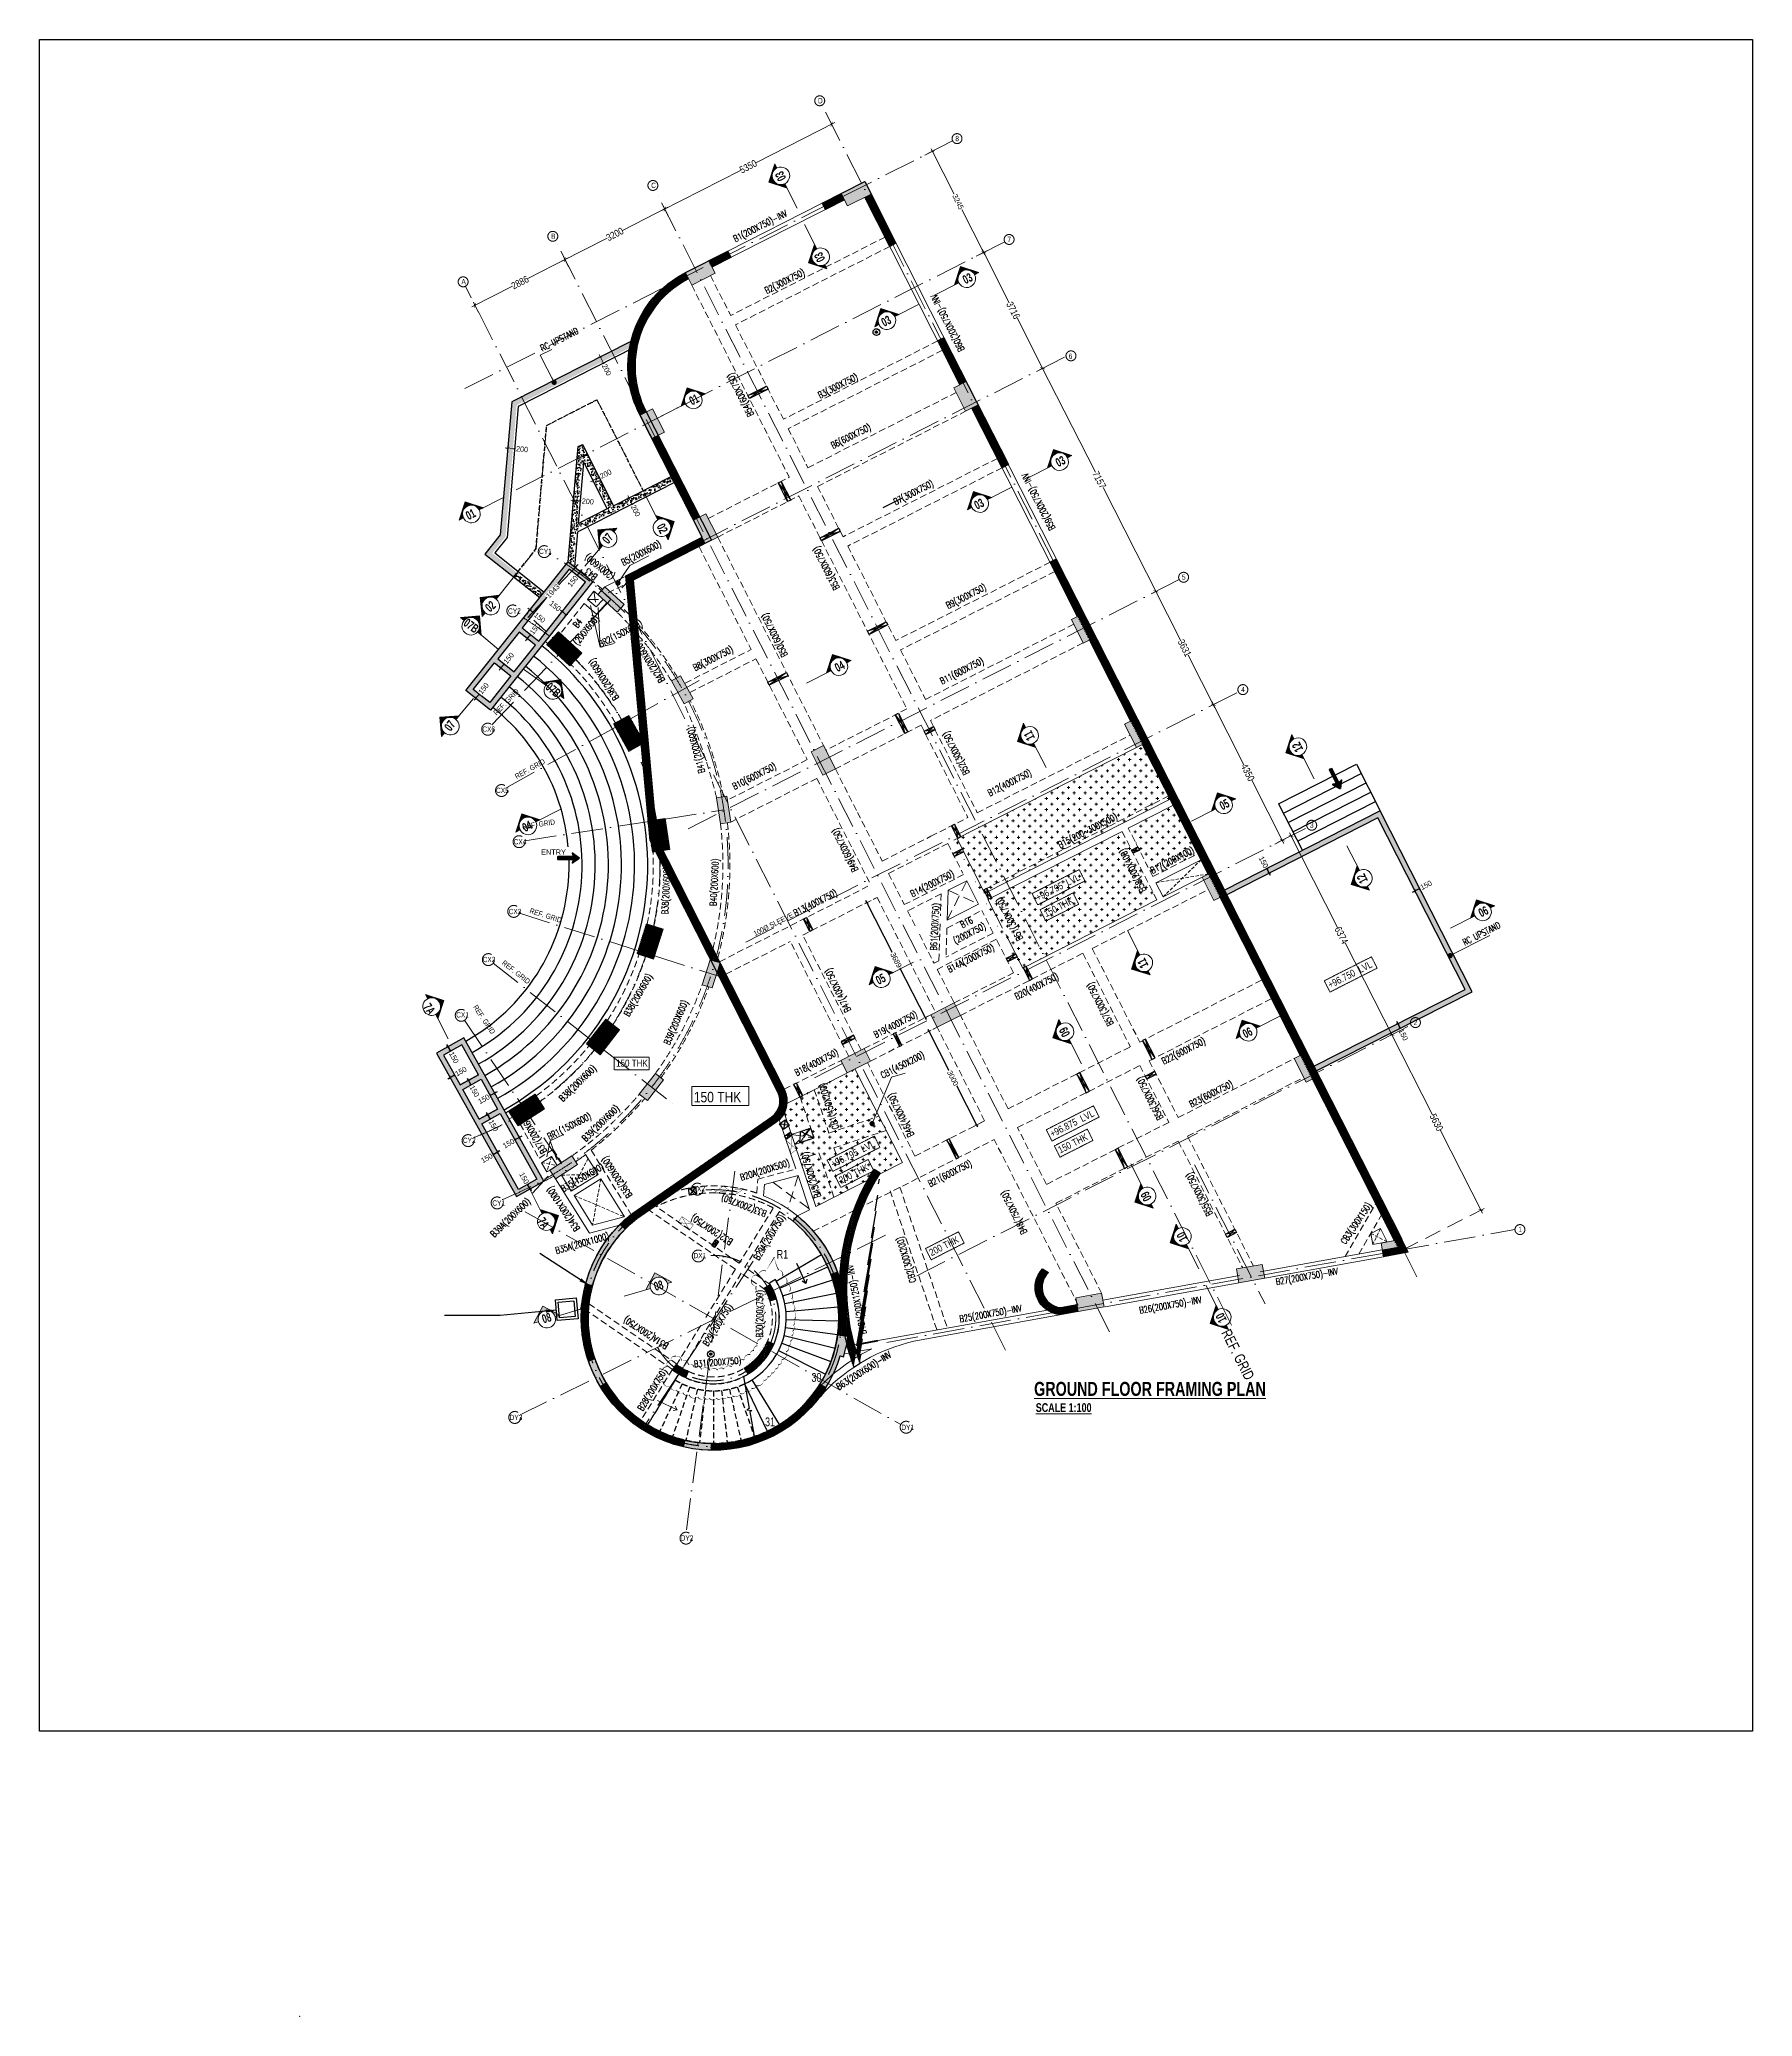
# Model space of a CAD drawing. Header units: millimetres. Extents: x -5862 to 43123, y 1699 to 58233.
import ezdxf

# ---------------------------------------------------------------- set-up
doc = ezdxf.new("R2010")
doc.units = ezdxf.units.MM
for name, pattern in [('ACAD_ISO10W100', [18, 12, -3, 0, -3]), ('ACAD_ISO14W100', [25.5, 12, -3, 0.5, -3, 0.5, -3, 0.5, -3]), ('CONTINOUS', [0]), ('DASHED', [0.75, 0.5, -0.25]), ('DASHED2', [0.375, 0.25, -0.125]), ('HIDDEN', [9.525, 6.35, -3.175]), ('Overhead', [3.96875, 2.38125, -1.5875])]:
    doc.linetypes.add(name, pattern=pattern)
doc.layers.add('Arch-Comments', color=30, linetype='Continuous', plot=False)
for name, color, linetype in [('BEAM', 7, 'Continuous'), ('Dimension', 6, 'Continuous'), ('elec', 141, 'Continuous'), ('FF-PENDENT SPRINKLER 68DEG', 222, 'Continuous'), ('FF-SLEEVE', 1, 'Continuous'), ('FIRE', 1, 'Continuous'), ('FIRE-25 DIA', 1, 'CONTINOUS'), ('Hatch', 8, 'Continuous'), ('Hidden', 8, 'HIDDEN'), ('S- Structural', 5, 'Continuous'), ('S-COLUMN NO', 6, 'Continuous'), ('Staircase', 14, 'Continuous'), ('STR-RC WALL', 4, 'Continuous'), ('Structural', 5, 'Continuous')]:
    doc.layers.add(name, color=color, linetype=linetype)
for name, color, linetype, lineweight in [('Elevation-1', 41, 'Continuous', 20), ('G-ANNO-SYMB', 111, 'Continuous', 9), ('G-ANNO-TEXT', 7, 'Continuous', 18), ('Grids', 252, 'ACAD_ISO10W100', 5), ('PL-CUT OUT', 1, 'Continuous', 25), ('S - SLAB TXT', 2, 'Continuous', 13), ('S-BALCONY HATCH', 55, 'Continuous', 5), ('S-BEAM-IDEN', 2, 'Continuous', 9), ('S-COL HATCH', 8, 'Continuous', 0), ('S-COLUMN', 6, 'Continuous', 9), ('slab thk box', 8, 'Continuous', 15), ('STR-BEAM', 2, 'CONTINOUS', 18), ('STR-BEAM NO.', 30, 'Continuous', 25), ('STR-CUTOUT', 1, 'Continuous', 13), ('STR-LEVEL TEXT', 110, 'Continuous', 30), ('Wall', 2, 'Continuous', 40)]:
    doc.layers.add(name, color=color, linetype=linetype, lineweight=lineweight)
doc.styles.add('Dim.s & Anno.(Misc.)', font='ARIALN.TTF')
doc.styles.add('EL', font='swisscl.ttf')
doc.styles.add('ROMANS', font='simplex.shx', dxfattribs={"width": 0.75})
doc.styles.add('S - GRID TXT', font='ARIALN.TTF')
doc.styles.add('SOBHA', font='swisscl.ttf')
doc.styles.add('SOBHA SMALL', font='arial.ttf')
doc.styles.add('Swis721 LtCn BT_14', font='swisscl.ttf', dxfattribs={"height": 2.5})
doc.styles.add('Swis721 LtCn BT_2', font='swisscl.ttf', dxfattribs={"height": 244.992296})
doc.styles.add('Swis721 LtCn BT_B', font='', dxfattribs={"width": 0.9, "height": 250})
doc.styles.get('Swis721 LtCn BT_B').set_extended_font_data('Swis721 LtCn BT', bold=True)
doc.dimstyles.new('A-GFC-100', dxfattribs={"dimtxt": 200, "dimasz": 100, "dimexe": 100, "dimexo": 0, "dimgap": 0, "dimtad": 0, "dimdec": 0, "dimzin": 1, "dimdsep": 46, "dimtxsty": 'Dim.s & Anno.(Misc.)', "dimblk": 'ARCHTICK', "dimcen": 0, "dimdle": 100, "dimclrd": 8, "dimclre": 8, "dimclrt": 6, "dimazin": 2, "dimtfac": 1, "dimtdec": 0, "dimtmove": 0, "dimatfit": 3, "dimfxl": 1, "dimtolj": 1, "dimlwd": -1, "dimlwe": 9, "dimarcsym": 0})
doc.dimstyles.new('A-GFC-75', dxfattribs={"dimtxt": 150, "dimasz": 75, "dimexe": 75, "dimexo": 0, "dimgap": 0, "dimtad": 0, "dimdec": 0, "dimzin": 1, "dimdsep": 46, "dimtxsty": 'Dim.s & Anno.(Misc.)', "dimblk": 'ARCHTICK', "dimcen": 0, "dimdle": 75, "dimclrd": 8, "dimclre": 8, "dimclrt": 6, "dimazin": 2, "dimtfac": 1, "dimtdec": 0, "dimtmove": 0, "dimatfit": 3, "dimfxl": 1, "dimtfill": 1, "dimtolj": 1, "dimlwd": -1, "dimlwe": 9, "dimarcsym": 0})
doc.dimstyles.new('S-75', dxfattribs={"dimscale": 75, "dimtxt": 2.5, "dimasz": 1.25, "dimexe": 1, "dimexo": 1, "dimgap": 0.5, "dimtad": 1, "dimdec": 0, "dimrnd": 0.0005, "dimzin": 0, "dimdsep": 46, "dimtxsty": 'EL', "dimblk": 'ARCHTICK', "dimcen": 0.09, "dimdle": 1.5, "dimclrd": 251, "dimclre": 251, "dimclrt": 3, "dimadec": 0, "dimazin": 0, "dimtfac": 1, "dimtdec": 0, "dimtofl": 0, "dimtmove": 0, "dimatfit": 3, "dimfxl": 2, "dimtolj": 1, "dimtzin": 0, "dimlwd": -1, "dimlwe": -1, "dimarcsym": 0})
pattern_1 = [(106.919053, (-45735.756, 123313.94), (-30.37576, -9.239896), [])]
pattern_2 = [(50, (-266034.76, 17478.02), (182.184669, -15.9390855), [19.05, -209.55]), (355, (-266034.76, 17478.02), (-35.2434214, 191.0568452), [15.24, -167.6405842]), (100.4514447, (-266019.58, 17476.69), (146.9412471, 175.1177519), [16.1900088, -178.0902446]), (46.1842, (-266034.76, 17528.82), (271.0790409, -42.042328), [28.575, -314.325]), (96.6355576, (-266012.17, 17525.31), (237.404134, 247.4261246), [24.2850231, -267.1356082]), (351.1841512, (-266034.76, 17528.82), (237.404134, 247.4261246), [22.859967, -251.459732]), (21, (-266009.36, 17516.12), (151.6143913, -102.2651982), [19.05, -209.55]), (326, (-266009.36, 17516.12), (61.8020283, 184.1879661), [15.24, -167.64]), (71.451445, (-265996.73, 17507.6), (213.4164193, 81.9227689), [16.1900088, -178.0899376]), (37.5, (-266034.76, 17478.02), (3.08860325, 84.55503887), [0, -165.608, 0, -170.18, 0, -168.275]), (7.5, (-266034.76, 17478.02), (66.8196625, 100.18057482), [0, -97.028, 0, -161.798, 0, -64.135]), (327.5, (-266091.4, 17478.02), (135.59059517, -5.728744), [0, -63.5, 0, -198.12, 0, -262.89]), (317.5, (-266116.8, 17478.02), (148.1291814, 25.42649103), [0, -82.55, 0, -131.572, 0, -186.69])]
pattern_3 = [(0, (-266034.76, 17478.02), (158.75, 158.75), [79.375, -238.125]), (90, (-265995.07, 17438.33), (-158.75, 158.75), [79.375, -238.125])]

msp = doc.modelspace()

# ---------------------------------------------------------------- texts
at = {"layer": 'G-ANNO-TEXT', "color": 6, "insert": (22579.8, 19846), "char_height": 400, "width": 7912.633, "attachment_point": 1, "line_spacing_factor": 0.971848, "style": 'Swis721 LtCn BT_2'}
msp.add_mtext('\\pxt15;{\\fSwis721 LtCn BT|b1|i0|c0|p34;\\LGROUND FLOOR FRAMING PLAN}', dxfattribs=at)
at = {"layer": 'G-ANNO-TEXT', "color": 1, "insert": (22627.7, 19235.8), "char_height": 250, "width": 4617, "attachment_point": 1, "line_spacing_factor": 0.971848, "style": 'Swis721 LtCn BT_2'}
msp.add_mtext('{\\fSwis721 LtCn BT|b1|i0|c0|p34;\\LSCALE 1:100}', dxfattribs=at)

# ---------------------------------------------------------------- blocks, each defined once
blk = doc.blocks.new('_ArchTick')
at = {"color": 0, "linetype": 'ByBlock', "const_width": 0.15}
blk.add_lwpolyline([(-0.5, -0.5), (0.5, 0.5)], dxfattribs=at)
blk = doc.blocks.new('A$Ce47450c8')
at = {"layer": 'G-ANNO-SYMB', "extrusion": (0, 0, -1)}
h = blk.add_hatch(color=9, dxfattribs=at)
edge = h.paths.add_edge_path(flags=0)
edge.add_line((-137, 252), (0, 252))
edge.add_line((0, 252), (-390, 643))
edge.add_line((-390, 643), (-781, 252))
edge.add_line((-781, 252), (-642, 252))
edge.add_arc((-389, 252), 252, 0, 180, ccw=False)
for p, q in [((390, 643), (0, 252)), ((390, 643), (781, 252)), ((137, 252), (0, 252)), ((642, 252), (781, 252))]:
    blk.add_line(p, q, dxfattribs=at)
at = {"layer": 'G-ANNO-SYMB', "color": 1, "extrusion": (0, 0, -1)}
for p, q in [((390, 643), (0, 252)), ((781, 252), (390, 643)), ((0, 252), (137, 252))]:
    blk.add_line(p, q, dxfattribs=at)
at = {"layer": 'G-ANNO-SYMB', "color": 2, "extrusion": (0, 0, -1)}
blk.add_line((642, 252), (1423, 252), dxfattribs=at)
at = {"layer": 'G-ANNO-SYMB', "color": 5, "extrusion": (0, 0, -1)}
blk.add_line((642, 252), (781, 252), dxfattribs=at)
at = {"layer": 'G-ANNO-SYMB', "extrusion": (0, 0, -1)}
blk.add_arc((-389, 252), 252, 0, 180, dxfattribs=at)
at = {"layer": 'G-ANNO-SYMB', "color": 2, "extrusion": (0, 0, -1)}
for start, end in [(0, 180), (180, 0)]:
    blk.add_arc((-389, 252), 252, start, end, dxfattribs=at)
blk = doc.blocks.new('*U49')
blk.add_hatch(color=9).paths.add_polyline_path([(-129, 112), (-230, 85), (0, 0), (-12, 244), (-70, 155), (-339, 519), (-397, 476)])
at = {"color": 0}
blk.add_lwpolyline([(0, 0), (-230, 85), (-129, 112), (-397, 476), (-339, 519), (-70, 155), (-12, 244), (0, 0)], dxfattribs=at)
blk = doc.blocks.new('*D38')
at = {"layer": 'STR-BEAM', "color": 8, "ltscale": 20, "transparency": 16777216}
for p, q in [((24804892, 12496000), (24805166, 12495976)), ((24805166, 12495976), (24805241, 12495970))]:
    blk.add_line(p, q, dxfattribs=at)
at = {"layer": 'STR-BEAM', "color": 8, "linetype": 'HIDDEN', "lineweight": 9, "ltscale": 20, "transparency": 16777216}
for p, q in [((24804967, 12495989), (24804973, 12496068)), ((24805166, 12495972), (24805173, 12496051))]:
    blk.add_line(p, q, dxfattribs=at)
at = {"layer": 'STR-BEAM', "color": 8, "linetype": 'Overhead', "ltscale": 20, "transparency": 16777216, "xscale": 75, "yscale": 75, "zscale": 75}
for p, rotation in [((24804967, 12495993), 175.1169944217522), ((24805166, 12495976), 355.1169944217522)]:
    blk.add_blockref('_ArchTick', p, dxfattribs=dict(at, rotation=rotation))
at = {"layer": 'STR-BEAM', "color": 6, "linetype": 'Overhead', "ltscale": 20, "transparency": 16777216, "insert": (24805377, 12495958), "char_height": 150, "attachment_point": 5, "rotation": 355.117, "style": 'Dim.s & Anno.(Misc.)', "bg_fill": 3, "box_fill_scale": 1.1, "bg_fill_color": 9, "bg_fill_true_color": 13158600, "bg_fill_transparency": 0}
blk.add_mtext('\\A1;200', dxfattribs=at)
blk = doc.blocks.new('*D39')
at = {"layer": 'STR-BEAM', "color": 8, "ltscale": 20, "transparency": 16777216}
for p, q in [((24807577, 12498662), (24807701, 12498417)), ((24807701, 12498417), (24807735, 12498350))]:
    blk.add_line(p, q, dxfattribs=at)
at = {"layer": 'STR-BEAM', "color": 8, "linetype": 'HIDDEN', "lineweight": 9, "ltscale": 20, "transparency": 16777216}
for p, q in [((24807611, 12498595), (24807544, 12498561)), ((24807701, 12498417), (24807768, 12498451))]:
    blk.add_line(p, q, dxfattribs=at)
at = {"layer": 'STR-BEAM', "color": 8, "linetype": 'Overhead', "ltscale": 20, "transparency": 16777216, "xscale": 75, "yscale": 75, "zscale": 75}
for p, rotation in [((24807611, 12498595), 116.9190509999213), ((24807701, 12498417), 296.9190509999214)]:
    blk.add_blockref('_ArchTick', p, dxfattribs=dict(at, rotation=rotation))
at = {"layer": 'STR-BEAM', "color": 6, "linetype": 'Overhead', "ltscale": 20, "transparency": 16777216, "insert": (24807797, 12498228), "char_height": 150, "attachment_point": 5, "rotation": 296.9191, "style": 'Dim.s & Anno.(Misc.)', "bg_fill": 3, "box_fill_scale": 1.1, "bg_fill_color": 9, "bg_fill_true_color": 13158600, "bg_fill_transparency": 0}
blk.add_mtext('\\A1;200', dxfattribs=at)
blk = doc.blocks.new('*D40')
at = {"layer": 'STR-BEAM', "color": 8, "ltscale": 20, "transparency": 16777216}
for p, q in [((24806772, 12494504), (24807046, 12494480)), ((24807046, 12494480), (24807120, 12494474))]:
    blk.add_line(p, q, dxfattribs=at)
at = {"layer": 'STR-BEAM', "color": 8, "linetype": 'HIDDEN', "lineweight": 9, "ltscale": 20, "transparency": 16777216}
for p, q in [((24806846, 12494497), (24806853, 12494572)), ((24807046, 12494480), (24807052, 12494555))]:
    blk.add_line(p, q, dxfattribs=at)
at = {"layer": 'STR-BEAM', "color": 8, "linetype": 'Overhead', "ltscale": 20, "transparency": 16777216, "xscale": 75, "yscale": 75, "zscale": 75}
for p, rotation in [((24806846, 12494497), 175.116994421843), ((24807046, 12494480), 355.1169944218431)]:
    blk.add_blockref('_ArchTick', p, dxfattribs=dict(at, rotation=rotation))
at = {"layer": 'STR-BEAM', "color": 6, "linetype": 'Overhead', "ltscale": 20, "transparency": 16777216, "insert": (24807257, 12494462), "char_height": 150, "attachment_point": 5, "rotation": 355.117, "style": 'Dim.s & Anno.(Misc.)', "bg_fill": 3, "box_fill_scale": 1.1, "bg_fill_color": 9, "bg_fill_true_color": 13158600, "bg_fill_transparency": 0}
blk.add_mtext('\\A1;200', dxfattribs=at)
blk = doc.blocks.new('*D41')
at = {"layer": 'STR-BEAM', "color": 8, "linetype": 'HIDDEN', "lineweight": 9, "ltscale": 20, "transparency": 16777216}
for p, q in [((24807628, 12495059), (24807546, 12495220)), ((24807449, 12494968), (24807367, 12495129))]:
    blk.add_line(p, q, dxfattribs=at)
at = {"layer": 'STR-BEAM', "color": 8, "ltscale": 20, "transparency": 16777216}
for p, q in [((24807334, 12495029), (24807580, 12495153)), ((24807580, 12495153), (24807647, 12495187))]:
    blk.add_line(p, q, dxfattribs=at)
at = {"layer": 'STR-BEAM', "color": 8, "linetype": 'Overhead', "ltscale": 20, "transparency": 16777216, "xscale": 75, "yscale": 75, "zscale": 75}
for p, rotation in [((24807401, 12495063), 206.9190562703178), ((24807580, 12495153), 26.91905627031771)]:
    blk.add_blockref('_ArchTick', p, dxfattribs=dict(at, rotation=rotation))
at = {"layer": 'STR-BEAM', "color": 6, "linetype": 'Overhead', "ltscale": 20, "transparency": 16777216, "insert": (24807768, 12495249), "char_height": 150, "attachment_point": 5, "rotation": 26.9191, "style": 'Dim.s & Anno.(Misc.)', "bg_fill": 3, "box_fill_scale": 1.1, "bg_fill_color": 9, "bg_fill_true_color": 13158600, "bg_fill_transparency": 0}
blk.add_mtext('\\A1;200', dxfattribs=at)
blk = doc.blocks.new('*D42')
at = {"layer": 'STR-BEAM', "color": 8, "linetype": 'HIDDEN', "lineweight": 9, "ltscale": 20, "transparency": 16777216}
for p, q in [((24808437, 12494567), (24808370, 12494533)), ((24808528, 12494389), (24808461, 12494355))]:
    blk.add_line(p, q, dxfattribs=at)
at = {"layer": 'STR-BEAM', "color": 8, "ltscale": 20, "transparency": 16777216}
for p, q in [((24808403, 12494634), (24808528, 12494389)), ((24808528, 12494389), (24808561, 12494322))]:
    blk.add_line(p, q, dxfattribs=at)
at = {"layer": 'STR-BEAM', "color": 8, "linetype": 'Overhead', "ltscale": 20, "transparency": 16777216, "xscale": 75, "yscale": 75, "zscale": 75}
for p, rotation in [((24808437, 12494567), 116.9190518577908), ((24808528, 12494389), 296.9190518577908)]:
    blk.add_blockref('_ArchTick', p, dxfattribs=dict(at, rotation=rotation))
at = {"layer": 'STR-BEAM', "color": 6, "linetype": 'Overhead', "ltscale": 20, "transparency": 16777216, "insert": (24808623, 12494200), "char_height": 150, "attachment_point": 5, "rotation": 296.9191, "style": 'Dim.s & Anno.(Misc.)', "bg_fill": 3, "box_fill_scale": 1.1, "bg_fill_color": 9, "bg_fill_true_color": 13158600, "bg_fill_transparency": 0}
blk.add_mtext('\\A1;200', dxfattribs=at)
blk = doc.blocks.new('*D43')
at = {"layer": 'STR-BEAM', "color": 8, "ltscale": 20, "transparency": 16777216}
for p, q in [((24805544, 12491410), (24805720, 12491270)), ((24805720, 12491270), (24805779, 12491223))]:
    blk.add_line(p, q, dxfattribs=at)
at = {"layer": 'STR-BEAM', "color": 8, "linetype": 'HIDDEN', "lineweight": 9, "ltscale": 20, "transparency": 16777216}
for p, q in [((24805603, 12491363), (24805650, 12491422)), ((24805720, 12491270), (24805767, 12491329))]:
    blk.add_line(p, q, dxfattribs=at)
at = {"layer": 'STR-BEAM', "color": 8, "linetype": 'Overhead', "ltscale": 20, "transparency": 16777216, "xscale": 75, "yscale": 75, "zscale": 75}
for p, rotation in [((24805603, 12491363), 141.5162341481968), ((24805720, 12491270), 321.5162341481968)]:
    blk.add_blockref('_ArchTick', p, dxfattribs=dict(at, rotation=rotation))
at = {"layer": 'STR-BEAM', "color": 6, "linetype": 'Overhead', "ltscale": 20, "transparency": 16777216, "insert": (24805881, 12491143), "char_height": 150, "attachment_point": 5, "rotation": 321.5162, "style": 'Dim.s & Anno.(Misc.)', "bg_fill": 3, "box_fill_scale": 1.1, "bg_fill_color": 9, "bg_fill_true_color": 13158600, "bg_fill_transparency": 0}
blk.add_mtext('\\A1;150', dxfattribs=at)
blk = doc.blocks.new('*D44')
at = {"layer": 'STR-BEAM', "color": 8, "linetype": 'HIDDEN', "lineweight": 9, "ltscale": 20, "transparency": 16777216}
for p, q in [((24806955, 12492341), (24806896, 12492388)), ((24807048, 12492458), (24806990, 12492505))]:
    blk.add_line(p, q, dxfattribs=at)
at = {"layer": 'STR-BEAM', "color": 8, "ltscale": 20, "transparency": 16777216}
for p, q in [((24807095, 12492517), (24806955, 12492341)), ((24806955, 12492341), (24806908, 12492282))]:
    blk.add_line(p, q, dxfattribs=at)
at = {"layer": 'STR-BEAM', "color": 8, "linetype": 'Overhead', "ltscale": 20, "transparency": 16777216, "xscale": 75, "yscale": 75, "zscale": 75}
for p, rotation in [((24806955, 12492341), 231.5147052963165), ((24807048, 12492458), 51.51470529631645)]:
    blk.add_blockref('_ArchTick', p, dxfattribs=dict(at, rotation=rotation))
at = {"layer": 'STR-BEAM', "color": 6, "linetype": 'Overhead', "ltscale": 20, "transparency": 16777216, "insert": (24806828, 12492181), "char_height": 150, "attachment_point": 5, "rotation": 51.5147, "style": 'Dim.s & Anno.(Misc.)', "bg_fill": 3, "box_fill_scale": 1.1, "bg_fill_color": 9, "bg_fill_true_color": 13158600, "bg_fill_transparency": 0}
blk.add_mtext('\\A1;150', dxfattribs=at)
blk = doc.blocks.new('*D45')
at = {"layer": 'STR-BEAM', "color": 8, "ltscale": 20, "transparency": 16777216}
for p, q in [((24806521, 12491313), (24806424, 12491390)), ((24806638, 12491220), (24806462, 12491360))]:
    blk.add_line(p, q, dxfattribs=at)
at = {"layer": 'STR-BEAM', "color": 8, "linetype": 'HIDDEN', "lineweight": 9, "ltscale": 20, "transparency": 16777216}
for p, q in [((24806521, 12491313), (24806568, 12491372)), ((24806638, 12491220), (24806685, 12491278))]:
    blk.add_line(p, q, dxfattribs=at)
at = {"layer": 'STR-BEAM', "color": 8, "linetype": 'Overhead', "ltscale": 20, "transparency": 16777216, "xscale": 75, "yscale": 75, "zscale": 75}
for p, rotation in [((24806521, 12491313), 141.5160709900957), ((24806638, 12491220), 321.5160709900958)]:
    blk.add_blockref('_ArchTick', p, dxfattribs=dict(at, rotation=rotation))
at = {"layer": 'STR-BEAM', "color": 6, "linetype": 'Overhead', "ltscale": 20, "transparency": 16777216, "insert": (24806322, 12491471), "char_height": 150, "attachment_point": 5, "rotation": 321.5161, "style": 'Dim.s & Anno.(Misc.)', "bg_fill": 3, "box_fill_scale": 1.1, "bg_fill_color": 9, "bg_fill_true_color": 13158600, "bg_fill_transparency": 0}
blk.add_mtext('\\A1;150', dxfattribs=at)
blk = doc.blocks.new('*D46')
at = {"layer": 'STR-BEAM', "color": 8, "linetype": 'HIDDEN', "lineweight": 9, "ltscale": 20, "transparency": 16777216}
for p, q in [((24805617, 12490658), (24805558, 12490705)), ((24805524, 12490541), (24805465, 12490587))]:
    blk.add_line(p, q, dxfattribs=at)
at = {"layer": 'STR-BEAM', "color": 8, "ltscale": 20, "transparency": 16777216}
for p, q in [((24805617, 12490658), (24805664, 12490717)), ((24805477, 12490482), (24805617, 12490658))]:
    blk.add_line(p, q, dxfattribs=at)
at = {"layer": 'STR-BEAM', "color": 8, "linetype": 'Overhead', "ltscale": 20, "transparency": 16777216, "xscale": 75, "yscale": 75, "zscale": 75}
for p, rotation in [((24805617, 12490658), 51.51619807992963), ((24805524, 12490541), 231.5161980799296)]:
    blk.add_blockref('_ArchTick', p, dxfattribs=dict(at, rotation=rotation))
at = {"layer": 'STR-BEAM', "color": 6, "linetype": 'Overhead', "ltscale": 20, "transparency": 16777216, "insert": (24805745, 12490818), "char_height": 150, "attachment_point": 5, "rotation": 51.5162, "style": 'Dim.s & Anno.(Misc.)', "bg_fill": 3, "box_fill_scale": 1.1, "bg_fill_color": 9, "bg_fill_true_color": 13158600, "bg_fill_transparency": 0}
blk.add_mtext('\\A1;150', dxfattribs=at)
blk = doc.blocks.new('*D47')
at = {"layer": 'STR-BEAM', "color": 8, "ltscale": 20, "transparency": 16777216}
for p, q in [((24804725, 12489642), (24804865, 12489819)), ((24804865, 12489819), (24804912, 12489877))]:
    blk.add_line(p, q, dxfattribs=at)
at = {"layer": 'STR-BEAM', "color": 8, "linetype": 'HIDDEN', "lineweight": 9, "ltscale": 20, "transparency": 16777216}
for p, q in [((24804772, 12489701), (24804831, 12489654)), ((24804865, 12489819), (24804924, 12489772))]:
    blk.add_line(p, q, dxfattribs=at)
at = {"layer": 'STR-BEAM', "color": 8, "linetype": 'Overhead', "ltscale": 20, "transparency": 16777216, "xscale": 75, "yscale": 75, "zscale": 75}
for p, rotation in [((24804772, 12489701), 231.5161980788158), ((24804865, 12489819), 51.51619807881577)]:
    blk.add_blockref('_ArchTick', p, dxfattribs=dict(at, rotation=rotation))
at = {"layer": 'STR-BEAM', "color": 6, "linetype": 'Overhead', "ltscale": 20, "transparency": 16777216, "insert": (24804993, 12489979), "char_height": 150, "attachment_point": 5, "rotation": 51.5162, "style": 'Dim.s & Anno.(Misc.)', "bg_fill": 3, "box_fill_scale": 1.1, "bg_fill_color": 9, "bg_fill_true_color": 13158600, "bg_fill_transparency": 0}
blk.add_mtext('\\A1;150', dxfattribs=at)
blk = doc.blocks.new('*D48')
at = {"layer": 'STR-BEAM', "color": 8, "linetype": 'HIDDEN', "lineweight": 9, "ltscale": 20, "transparency": 16777216}
for p, q in [((24804217, 12488897), (24804088, 12489000)), ((24804124, 12488779), (24803994, 12488882))]:
    blk.add_line(p, q, dxfattribs=at)
at = {"layer": 'STR-BEAM', "color": 8, "ltscale": 20, "transparency": 16777216}
for p, q in [((24804146, 12488953), (24804193, 12489012)), ((24804006, 12488777), (24804146, 12488953))]:
    blk.add_line(p, q, dxfattribs=at)
at = {"layer": 'STR-BEAM', "color": 8, "linetype": 'Overhead', "ltscale": 20, "transparency": 16777216, "xscale": 75, "yscale": 75, "zscale": 75}
for p, rotation in [((24804146, 12488953), 51.51470478452582), ((24804053, 12488836), 231.5147047845258)]:
    blk.add_blockref('_ArchTick', p, dxfattribs=dict(at, rotation=rotation))
at = {"layer": 'STR-BEAM', "color": 6, "linetype": 'Overhead', "ltscale": 20, "transparency": 16777216, "insert": (24804274, 12489113), "char_height": 150, "attachment_point": 5, "rotation": 51.5147, "style": 'Dim.s & Anno.(Misc.)', "bg_fill": 3, "box_fill_scale": 1.1, "bg_fill_color": 9, "bg_fill_true_color": 13158600, "bg_fill_transparency": 0}
blk.add_mtext('\\A1;150', dxfattribs=at)
blk = doc.blocks.new('*D27')
at = {"layer": 'Dimension', "color": 8, "ltscale": 20, "transparency": 16777216}
for p, q in [((24803805, 12477975), (24803915, 12477779)), ((24803915, 12477779), (24803951, 12477713))]:
    blk.add_line(p, q, dxfattribs=at)
at = {"layer": 'Dimension', "color": 8, "linetype": 'HIDDEN', "lineweight": 9, "ltscale": 20, "transparency": 16777216}
for p, q in [((24803842, 12477910), (24803907, 12477947)), ((24803915, 12477779), (24803980, 12477816))]:
    blk.add_line(p, q, dxfattribs=at)
at = {"layer": 'Dimension', "color": 8, "ltscale": 20, "transparency": 16777216, "xscale": 75, "yscale": 75, "zscale": 75}
for p, rotation in [((24803842, 12477910), 119.1529117339064), ((24803915, 12477779), 299.1529117339064)]:
    blk.add_blockref('_ArchTick', p, dxfattribs=dict(at, rotation=rotation))
at = {"layer": 'Dimension', "color": 6, "ltscale": 20, "transparency": 16777216, "insert": (24804015, 12477600), "char_height": 150, "attachment_point": 5, "rotation": 299.1529, "style": 'Dim.s & Anno.(Misc.)', "bg_fill": 3, "box_fill_scale": 1.1, "bg_fill_color": 9, "bg_fill_true_color": 13158600, "bg_fill_transparency": 0}
blk.add_mtext('\\A1;150', dxfattribs=at)
blk = doc.blocks.new('*D28')
at = {"layer": 'Dimension', "color": 8, "linetype": 'HIDDEN', "lineweight": 9, "ltscale": 20, "transparency": 16777216}
for p, q in [((24804416, 12476942), (24804321, 12476889)), ((24804489, 12476811), (24804394, 12476758))]:
    blk.add_line(p, q, dxfattribs=at)
at = {"layer": 'Dimension', "color": 8, "ltscale": 20, "transparency": 16777216}
for p, q in [((24804350, 12476991), (24804460, 12476795)), ((24804460, 12476795), (24804496, 12476729))]:
    blk.add_line(p, q, dxfattribs=at)
at = {"layer": 'Dimension', "color": 8, "ltscale": 20, "transparency": 16777216, "xscale": 75, "yscale": 75, "zscale": 75}
for p, rotation in [((24804387, 12476926), 119.1529118311303), ((24804460, 12476795), 299.1529118311303)]:
    blk.add_blockref('_ArchTick', p, dxfattribs=dict(at, rotation=rotation))
at = {"layer": 'Dimension', "color": 6, "ltscale": 20, "transparency": 16777216, "insert": (24804559, 12476616), "char_height": 150, "attachment_point": 5, "rotation": 299.1529, "style": 'Dim.s & Anno.(Misc.)', "bg_fill": 3, "box_fill_scale": 1.1, "bg_fill_color": 9, "bg_fill_true_color": 13158600, "bg_fill_transparency": 0}
blk.add_mtext('\\A1;150', dxfattribs=at)
blk = doc.blocks.new('*D29')
at = {"layer": 'Dimension', "color": 8, "ltscale": 20, "transparency": 16777216}
for p, q in [((24805536, 12474934), (24805500, 12474999)), ((24805646, 12474737), (24805536, 12474934))]:
    blk.add_line(p, q, dxfattribs=at)
at = {"layer": 'Dimension', "color": 8, "linetype": 'HIDDEN', "lineweight": 9, "ltscale": 20, "transparency": 16777216}
for p, q in [((24805507, 12474917), (24805602, 12474970)), ((24805580, 12474786), (24805675, 12474839))]:
    blk.add_line(p, q, dxfattribs=at)
at = {"layer": 'Dimension', "color": 8, "ltscale": 20, "transparency": 16777216, "xscale": 75, "yscale": 75, "zscale": 75}
for p, rotation in [((24805536, 12474934), 119.1544050310055), ((24805610, 12474803), 299.1544050310054)]:
    blk.add_blockref('_ArchTick', p, dxfattribs=dict(at, rotation=rotation))
at = {"layer": 'Dimension', "color": 6, "ltscale": 20, "transparency": 16777216, "insert": (24805437, 12475112), "char_height": 150, "attachment_point": 5, "rotation": 299.1544, "style": 'Dim.s & Anno.(Misc.)', "bg_fill": 3, "box_fill_scale": 1.1, "bg_fill_color": 9, "bg_fill_true_color": 13158600, "bg_fill_transparency": 0}
blk.add_mtext('\\A1;150', dxfattribs=at)
blk = doc.blocks.new('*D30')
at = {"layer": 'Dimension', "color": 8, "ltscale": 20, "transparency": 16777216}
for p, q in [((24804547, 12475783), (24804482, 12475746)), ((24804744, 12475892), (24804547, 12475783))]:
    blk.add_line(p, q, dxfattribs=at)
at = {"layer": 'Dimension', "color": 8, "linetype": 'HIDDEN', "lineweight": 9, "ltscale": 20, "transparency": 16777216}
for p, q in [((24804560, 12475760), (24804511, 12475848)), ((24804691, 12475833), (24804642, 12475921))]:
    blk.add_line(p, q, dxfattribs=at)
at = {"layer": 'Dimension', "color": 8, "ltscale": 20, "transparency": 16777216, "xscale": 75, "yscale": 75, "zscale": 75}
for p, rotation in [((24804547, 12475783), 209.1530387908465), ((24804678, 12475856), 29.15303879084655)]:
    blk.add_blockref('_ArchTick', p, dxfattribs=dict(at, rotation=rotation))
at = {"layer": 'Dimension', "color": 6, "ltscale": 20, "transparency": 16777216, "insert": (24804369, 12475683), "char_height": 150, "attachment_point": 5, "rotation": 29.153, "style": 'Dim.s & Anno.(Misc.)', "bg_fill": 3, "box_fill_scale": 1.1, "bg_fill_color": 9, "bg_fill_true_color": 13158600, "bg_fill_transparency": 0}
blk.add_mtext('\\A1;150', dxfattribs=at)
blk = doc.blocks.new('*D31')
at = {"layer": 'Dimension', "color": 8, "ltscale": 20, "transparency": 16777216}
for p, q in [((24805172, 12476203), (24805107, 12476166)), ((24805369, 12476312), (24805172, 12476203))]:
    blk.add_line(p, q, dxfattribs=at)
at = {"layer": 'Dimension', "color": 8, "linetype": 'HIDDEN', "lineweight": 9, "ltscale": 20, "transparency": 16777216}
for p, q in [((24805202, 12476148), (24805136, 12476268)), ((24805333, 12476221), (24805267, 12476341))]:
    blk.add_line(p, q, dxfattribs=at)
at = {"layer": 'Dimension', "color": 8, "ltscale": 20, "transparency": 16777216, "xscale": 75, "yscale": 75, "zscale": 75}
for p, rotation in [((24805172, 12476203), 209.1528756647643), ((24805303, 12476276), 29.15287566476431)]:
    blk.add_blockref('_ArchTick', p, dxfattribs=dict(at, rotation=rotation))
at = {"layer": 'Dimension', "color": 6, "ltscale": 20, "transparency": 16777216, "insert": (24804993, 12476103), "char_height": 150, "attachment_point": 5, "rotation": 29.1529, "style": 'Dim.s & Anno.(Misc.)', "bg_fill": 3, "box_fill_scale": 1.1, "bg_fill_color": 9, "bg_fill_true_color": 13158600, "bg_fill_transparency": 0}
blk.add_mtext('\\A1;150', dxfattribs=at)
blk = doc.blocks.new('*D32')
at = {"layer": 'Dimension', "color": 8, "ltscale": 20, "transparency": 16777216}
for p, q in [((24804464, 12477471), (24804399, 12477435)), ((24804661, 12477581), (24804464, 12477471))]:
    blk.add_line(p, q, dxfattribs=at)
at = {"layer": 'Dimension', "color": 8, "linetype": 'HIDDEN', "lineweight": 9, "ltscale": 20, "transparency": 16777216}
for p, q in [((24804464, 12477472), (24804501, 12477406)), ((24804595, 12477545), (24804632, 12477479))]:
    blk.add_line(p, q, dxfattribs=at)
at = {"layer": 'Dimension', "color": 8, "ltscale": 20, "transparency": 16777216, "xscale": 75, "yscale": 75, "zscale": 75}
for p, rotation in [((24804464, 12477471), 209.1514263743432), ((24804595, 12477544), 29.15142637434312)]:
    blk.add_blockref('_ArchTick', p, dxfattribs=dict(at, rotation=rotation))
at = {"layer": 'Dimension', "color": 6, "ltscale": 20, "transparency": 16777216, "insert": (24804285, 12477372), "char_height": 150, "attachment_point": 5, "rotation": 29.1514, "style": 'Dim.s & Anno.(Misc.)', "bg_fill": 3, "box_fill_scale": 1.1, "bg_fill_color": 9, "bg_fill_true_color": 13158600, "bg_fill_transparency": 0}
blk.add_mtext('\\A1;150', dxfattribs=at)
blk = doc.blocks.new('*D33')
at = {"layer": 'Dimension', "color": 8, "ltscale": 20, "transparency": 16777216}
for p, q in [((24803250, 12477955), (24803447, 12478064)), ((24803447, 12478064), (24803512, 12478101))]:
    blk.add_line(p, q, dxfattribs=at)
at = {"layer": 'Dimension', "color": 8, "linetype": 'HIDDEN', "lineweight": 9, "ltscale": 20, "transparency": 16777216}
for p, q in [((24803316, 12477991), (24803352, 12477926)), ((24803447, 12478064), (24803483, 12477999))]:
    blk.add_line(p, q, dxfattribs=at)
at = {"layer": 'Dimension', "color": 8, "ltscale": 20, "transparency": 16777216, "xscale": 75, "yscale": 75, "zscale": 75}
for p, rotation in [((24803316, 12477991), 209.1546298158986), ((24803447, 12478064), 29.15462981589858)]:
    blk.add_blockref('_ArchTick', p, dxfattribs=dict(at, rotation=rotation))
at = {"layer": 'Dimension', "color": 6, "ltscale": 20, "transparency": 16777216, "insert": (24803626, 12478164), "char_height": 150, "attachment_point": 5, "rotation": 29.1546, "style": 'Dim.s & Anno.(Misc.)', "bg_fill": 3, "box_fill_scale": 1.1, "bg_fill_color": 9, "bg_fill_true_color": 13158600, "bg_fill_transparency": 0}
blk.add_mtext('\\A1;150', dxfattribs=at)
blk = doc.blocks.new('*D34')
at = {"layer": 'Dimension', "color": 8, "linetype": 'HIDDEN', "lineweight": 9, "ltscale": 20, "transparency": 16777216}
for p, q in [((24803283, 12478886), (24803189, 12478834)), ((24803356, 12478755), (24803262, 12478703))]:
    blk.add_line(p, q, dxfattribs=at)
at = {"layer": 'Dimension', "color": 8, "ltscale": 20, "transparency": 16777216}
for p, q in [((24803218, 12478936), (24803328, 12478740)), ((24803328, 12478740), (24803364, 12478674))]:
    blk.add_line(p, q, dxfattribs=at)
at = {"layer": 'Dimension', "color": 8, "ltscale": 20, "transparency": 16777216, "xscale": 75, "yscale": 75, "zscale": 75}
for p, rotation in [((24803255, 12478871), 119.1544050297627), ((24803328, 12478740), 299.1544050297627)]:
    blk.add_blockref('_ArchTick', p, dxfattribs=dict(at, rotation=rotation))
at = {"layer": 'Dimension', "color": 6, "ltscale": 20, "transparency": 16777216, "insert": (24803428, 12478561), "char_height": 150, "attachment_point": 5, "rotation": 299.1544, "style": 'Dim.s & Anno.(Misc.)', "bg_fill": 3, "box_fill_scale": 1.1, "bg_fill_color": 9, "bg_fill_true_color": 13158600, "bg_fill_transparency": 0}
blk.add_mtext('\\A1;150', dxfattribs=at)
blk = doc.blocks.new('*D35')
at = {"layer": 'S- Structural', "color": 8, "ltscale": 20, "transparency": 16777216}
for p, q in [((24830844, 12483294), (24831045, 12483396)), ((24831045, 12483396), (24831112, 12483430))]:
    blk.add_line(p, q, dxfattribs=at)
at = {"layer": 'S- Structural', "color": 8, "linetype": 'HIDDEN', "lineweight": 9, "ltscale": 20, "transparency": 16777216}
for p, q in [((24831098, 12482959), (24830877, 12483395)), ((24831232, 12483027), (24831011, 12483463))]:
    blk.add_line(p, q, dxfattribs=at)
at = {"layer": 'S- Structural', "color": 8, "ltscale": 20, "transparency": 16777216, "xscale": 75, "yscale": 75, "zscale": 75}
for p, rotation in [((24830911, 12483328), 206.9190531703669), ((24831045, 12483396), 26.9190531703669)]:
    blk.add_blockref('_ArchTick', p, dxfattribs=dict(at, rotation=rotation))
at = {"layer": 'S- Structural', "color": 6, "ltscale": 20, "transparency": 16777216, "insert": (24831228, 12483489), "char_height": 150, "attachment_point": 5, "rotation": 26.9191, "style": 'Dim.s & Anno.(Misc.)', "bg_fill": 3, "box_fill_scale": 1.1, "bg_fill_color": 9, "bg_fill_true_color": 13158600, "bg_fill_transparency": 0}
blk.add_mtext('\\A1;150', dxfattribs=at)
blk = doc.blocks.new('*D36')
at = {"layer": 'S- Structural', "color": 8, "linetype": 'HIDDEN', "lineweight": 9, "ltscale": 20, "transparency": 16777216}
for p, q in [((24830477, 12479560), (24830351, 12479496)), ((24830545, 12479426), (24830419, 12479362))]:
    blk.add_line(p, q, dxfattribs=at)
at = {"layer": 'S- Structural', "color": 8, "ltscale": 20, "transparency": 16777216}
for p, q in [((24830384, 12479597), (24830486, 12479396)), ((24830486, 12479396), (24830520, 12479329))]:
    blk.add_line(p, q, dxfattribs=at)
at = {"layer": 'S- Structural', "color": 8, "ltscale": 20, "transparency": 16777216, "xscale": 75, "yscale": 75, "zscale": 75}
for p, rotation in [((24830418, 12479530), 116.9190529759472), ((24830486, 12479396), 296.9190529759472)]:
    blk.add_blockref('_ArchTick', p, dxfattribs=dict(at, rotation=rotation))
at = {"layer": 'S- Structural', "color": 6, "ltscale": 20, "transparency": 16777216, "insert": (24830578, 12479213), "char_height": 150, "attachment_point": 5, "rotation": 296.9191, "style": 'Dim.s & Anno.(Misc.)', "bg_fill": 3, "box_fill_scale": 1.1, "bg_fill_color": 9, "bg_fill_true_color": 13158600, "bg_fill_transparency": 0}
blk.add_mtext('\\A1;150', dxfattribs=at)
blk = doc.blocks.new('*D37')
at = {"layer": 'S- Structural', "color": 8, "linetype": 'HIDDEN', "lineweight": 9, "ltscale": 20, "transparency": 16777216}
for p, q in [((24826755, 12484006), (24826607, 12483931)), ((24826822, 12483872), (24826675, 12483798))]:
    blk.add_line(p, q, dxfattribs=at)
at = {"layer": 'S- Structural', "color": 8, "ltscale": 20, "transparency": 16777216}
for p, q in [((24826674, 12483965), (24826640, 12484032)), ((24826776, 12483765), (24826674, 12483965))]:
    blk.add_line(p, q, dxfattribs=at)
at = {"layer": 'S- Structural', "color": 8, "ltscale": 20, "transparency": 16777216, "xscale": 75, "yscale": 75, "zscale": 75}
for p, rotation in [((24826674, 12483965), 116.9190529759472), ((24826742, 12483832), 296.9190529759472)]:
    blk.add_blockref('_ArchTick', p, dxfattribs=dict(at, rotation=rotation))
at = {"layer": 'S- Structural', "color": 6, "ltscale": 20, "transparency": 16777216, "insert": (24826581, 12484148), "char_height": 150, "attachment_point": 5, "rotation": 296.9191, "style": 'Dim.s & Anno.(Misc.)', "bg_fill": 3, "box_fill_scale": 1.1, "bg_fill_color": 9, "bg_fill_true_color": 13158600, "bg_fill_transparency": 0}
blk.add_mtext('\\A1;150', dxfattribs=at)
blk = doc.blocks.new('*D18')
at = {"layer": 'Grids', "color": 8, "linetype": 'CONTINOUS', "ltscale": 75, "transparency": 16777216}
for p, q in [((7965, 41516), (7367, 40886)), ((6524, 39999), (7122, 40629))]:
    blk.add_line(p, q, dxfattribs=at)
at = {"layer": 'Grids', "color": 8, "linetype": 'HIDDEN', "lineweight": 9, "ltscale": 75, "transparency": 16777216}
for p, q in [((8906, 40518), (7859, 41513)), ((7567, 39110), (6521, 40105))]:
    blk.add_line(p, q, dxfattribs=at)
at = {"layer": 'Grids', "color": 8, "linetype": 'CONTINOUS', "ltscale": 75, "transparency": 16777216, "xscale": 75, "yscale": 75, "zscale": 75}
for p, rotation in [((7914, 41461), 46.44630425043232), ((6575, 40053), 226.4463042504323)]:
    blk.add_blockref('_ArchTick', p, dxfattribs=dict(at, rotation=rotation))
at = {"layer": 'Grids', "color": 6, "linetype": 'CONTINOUS', "ltscale": 75, "transparency": 16777216, "insert": (7244, 40757), "char_height": 150, "attachment_point": 5, "rotation": 46.4463, "style": 'Dim.s & Anno.(Misc.)', "bg_fill": 3, "box_fill_scale": 1.1, "bg_fill_color": 9, "bg_fill_true_color": 13158600, "bg_fill_transparency": 0}
blk.add_mtext('\\A1;1943', dxfattribs=at)
blk = doc.blocks.new('*D19')
at = {"layer": 'Grids', "color": 8, "linetype": 'CONTINOUS', "ltscale": 75, "transparency": 16777216}
for p, q in [((10534, 51733), (9236, 51074)), ((7502, 50194), (8800, 50853))]:
    blk.add_line(p, q, dxfattribs=at)
at = {"layer": 'Grids', "color": 8, "linetype": 'HIDDEN', "lineweight": 9, "ltscale": 75, "transparency": 16777216}
for p, q in [((10548, 51484), (10400, 51777)), ((7695, 50035), (7546, 50328))]:
    blk.add_line(p, q, dxfattribs=at)
at = {"layer": 'Grids', "color": 8, "linetype": 'CONTINOUS', "ltscale": 75, "transparency": 16777216, "xscale": 100, "yscale": 100, "zscale": 100}
for p, rotation in [((10445, 51688), 26.91905317094686), ((7592, 50239), 206.9190531709468)]:
    blk.add_blockref('_ArchTick', p, dxfattribs=dict(at, rotation=rotation))
at = {"layer": 'Grids', "color": 6, "linetype": 'CONTINOUS', "ltscale": 75, "transparency": 16777216, "insert": (9018, 50963), "char_height": 200, "attachment_point": 5, "rotation": 26.9191, "style": 'Dim.s & Anno.(Misc.)'}
blk.add_mtext('\\A1;3200', dxfattribs=at)
blk = doc.blocks.new('*D20')
at = {"layer": 'Grids', "color": 8, "linetype": 'HIDDEN', "lineweight": 9, "ltscale": 75, "transparency": 16777216}
for p, q in [((7695, 50035), (7546, 50328)), ((5122, 48729), (4973, 49022))]:
    blk.add_line(p, q, dxfattribs=at)
at = {"layer": 'Grids', "color": 8, "linetype": 'CONTINOUS', "ltscale": 75, "transparency": 16777216}
for p, q in [((7681, 50284), (6525, 49697)), ((4929, 48887), (6086, 49474))]:
    blk.add_line(p, q, dxfattribs=at)
at = {"layer": 'Grids', "color": 8, "linetype": 'CONTINOUS', "ltscale": 75, "transparency": 16777216, "xscale": 100, "yscale": 100, "zscale": 100}
for p, rotation in [((7592, 50239), 26.91905317094686), ((5019, 48933), 206.9190531709468)]:
    blk.add_blockref('_ArchTick', p, dxfattribs=dict(at, rotation=rotation))
at = {"layer": 'Grids', "color": 6, "linetype": 'CONTINOUS', "ltscale": 75, "transparency": 16777216, "insert": (6305, 49586), "char_height": 200, "attachment_point": 5, "rotation": 26.9191, "style": 'Dim.s & Anno.(Misc.)'}
blk.add_mtext('\\A1;2886', dxfattribs=at)
blk = doc.blocks.new('*D21')
at = {"layer": 'Grids', "color": 8, "linetype": 'CONTINOUS', "ltscale": 75, "transparency": 16777216}
for p, q in [((15305, 54155), (13048, 53010)), ((10356, 51643), (12612, 52788))]:
    blk.add_line(p, q, dxfattribs=at)
at = {"layer": 'Grids', "color": 8, "linetype": 'HIDDEN', "lineweight": 9, "ltscale": 75, "transparency": 16777216}
for p, q in [((15319, 53906), (15170, 54199)), ((10548, 51484), (10400, 51777))]:
    blk.add_line(p, q, dxfattribs=at)
at = {"layer": 'Grids', "color": 8, "linetype": 'CONTINOUS', "ltscale": 75, "transparency": 16777216, "xscale": 100, "yscale": 100, "zscale": 100}
for p, rotation in [((15215, 54110), 26.91905317094686), ((10445, 51688), 206.9190531709468)]:
    blk.add_blockref('_ArchTick', p, dxfattribs=dict(at, rotation=rotation))
at = {"layer": 'Grids', "color": 6, "linetype": 'CONTINOUS', "ltscale": 75, "transparency": 16777216, "insert": (12830, 52899), "char_height": 200, "attachment_point": 5, "rotation": 26.9191, "style": 'Dim.s & Anno.(Misc.)'}
blk.add_mtext('\\A1;5350', dxfattribs=at)
blk = doc.blocks.new('*D22')
at = {"layer": 'Grids', "color": 8, "linetype": 'HIDDEN', "lineweight": 9, "ltscale": 75, "transparency": 16777216}
for p, q in [((17878, 53227), (18163, 53372)), ((19348, 50333), (19632, 50478))]:
    blk.add_line(p, q, dxfattribs=at)
at = {"layer": 'Grids', "color": 8, "linetype": 'CONTINOUS', "ltscale": 75, "transparency": 16777216}
for p, q in [((18062, 53405), (18747, 52055)), ((19599, 50377), (18914, 51727))]:
    blk.add_line(p, q, dxfattribs=at)
at = {"layer": 'Grids', "color": 8, "linetype": 'CONTINOUS', "ltscale": 75, "transparency": 16777216, "xscale": 75, "yscale": 75, "zscale": 75}
for p, rotation in [((18096, 53338), 116.9190531370591), ((19565, 50444), 296.9190531370592)]:
    blk.add_blockref('_ArchTick', p, dxfattribs=dict(at, rotation=rotation))
at = {"layer": 'Grids', "color": 6, "linetype": 'CONTINOUS', "ltscale": 75, "transparency": 16777216, "insert": (18831, 51891), "char_height": 150, "attachment_point": 5, "rotation": 296.9191, "style": 'Dim.s & Anno.(Misc.)', "bg_fill": 3, "box_fill_scale": 1.1, "bg_fill_color": 9, "bg_fill_true_color": 13158600, "bg_fill_transparency": 0}
blk.add_mtext('\\A1;3245', dxfattribs=at)
blk = doc.blocks.new('*D23')
at = {"layer": 'Grids', "color": 8, "linetype": 'HIDDEN', "lineweight": 9, "ltscale": 75, "transparency": 16777216}
for p, q in [((19348, 50333), (19655, 50489)), ((21248, 47130), (21337, 47176))]:
    blk.add_line(p, q, dxfattribs=at)
at = {"layer": 'Grids', "color": 8, "linetype": 'CONTINOUS', "ltscale": 75, "transparency": 16777216}
for p, q in [((19520, 50533), (20296, 49005)), ((21293, 47041), (20517, 48569))]:
    blk.add_line(p, q, dxfattribs=at)
at = {"layer": 'Grids', "color": 8, "linetype": 'CONTINOUS', "ltscale": 75, "transparency": 16777216, "xscale": 100, "yscale": 100, "zscale": 100}
for p, rotation in [((19565, 50444), 116.9190532177886), ((21248, 47130), 296.9190532177886)]:
    blk.add_blockref('_ArchTick', p, dxfattribs=dict(at, rotation=rotation))
at = {"layer": 'Grids', "color": 6, "linetype": 'CONTINOUS', "ltscale": 75, "transparency": 16777216, "insert": (20407, 48787), "char_height": 200, "attachment_point": 5, "rotation": 296.9191, "style": 'Dim.s & Anno.(Misc.)'}
blk.add_mtext('\\A1;3716', dxfattribs=at)
blk = doc.blocks.new('*D24')
at = {"layer": 'Grids', "color": 8, "linetype": 'HIDDEN', "lineweight": 9, "ltscale": 75, "transparency": 16777216}
for p, q in [((21248, 47130), (21159, 47085)), ((24488, 40749), (24399, 40703))]:
    blk.add_line(p, q, dxfattribs=at)
at = {"layer": 'Grids', "color": 8, "linetype": 'CONTINOUS', "ltscale": 75, "transparency": 16777216}
for p, q in [((21203, 47220), (22758, 44157)), ((24534, 40659), (22979, 43722))]:
    blk.add_line(p, q, dxfattribs=at)
at = {"layer": 'Grids', "color": 8, "linetype": 'CONTINOUS', "ltscale": 75, "transparency": 16777216, "xscale": 100, "yscale": 100, "zscale": 100}
for p, rotation in [((21248, 47130), 116.9190532177886), ((24488, 40749), 296.9190532177886)]:
    blk.add_blockref('_ArchTick', p, dxfattribs=dict(at, rotation=rotation))
at = {"layer": 'Grids', "color": 6, "linetype": 'CONTINOUS', "ltscale": 75, "transparency": 16777216, "insert": (22868, 43939), "char_height": 200, "attachment_point": 5, "rotation": 296.9191, "style": 'Dim.s & Anno.(Misc.)'}
blk.add_mtext('\\A1;7157', dxfattribs=at)
blk = doc.blocks.new('*D25')
at = {"layer": 'Grids', "color": 8, "linetype": 'HIDDEN', "lineweight": 9, "ltscale": 75, "transparency": 16777216}
for p, q in [((24488, 40749), (24399, 40703)), ((26132, 37511), (26221, 37556))]:
    blk.add_line(p, q, dxfattribs=at)
at = {"layer": 'Grids', "color": 8, "linetype": 'CONTINOUS', "ltscale": 75, "transparency": 16777216}
for p, q in [((24443, 40838), (25206, 39334)), ((26177, 37422), (25414, 38926))]:
    blk.add_line(p, q, dxfattribs=at)
at = {"layer": 'Grids', "color": 8, "linetype": 'CONTINOUS', "ltscale": 75, "transparency": 16777216, "xscale": 100, "yscale": 100, "zscale": 100}
for p, rotation in [((24488, 40749), 116.9190532177886), ((26132, 37511), 296.9190532177886)]:
    blk.add_blockref('_ArchTick', p, dxfattribs=dict(at, rotation=rotation))
at = {"layer": 'Grids', "color": 6, "linetype": 'CONTINOUS', "ltscale": 75, "transparency": 16777216, "insert": (25310, 39130), "char_height": 200, "attachment_point": 5, "rotation": 296.9191, "style": 'Dim.s & Anno.(Misc.)'}
blk.add_mtext('\\A1;3631', dxfattribs=at)
blk = doc.blocks.new('*D26')
at = {"layer": 'Grids', "color": 8, "linetype": 'HIDDEN', "lineweight": 9, "ltscale": 75, "transparency": 16777216}
for p, q in [((26132, 37511), (26043, 37466)), ((28101, 33632), (28012, 33587))]:
    blk.add_line(p, q, dxfattribs=at)
at = {"layer": 'Grids', "color": 8, "linetype": 'CONTINOUS', "ltscale": 75, "transparency": 16777216}
for p, q in [((26087, 37600), (27005, 35793)), ((28147, 33543), (27229, 35351))]:
    blk.add_line(p, q, dxfattribs=at)
at = {"layer": 'Grids', "color": 8, "linetype": 'CONTINOUS', "ltscale": 75, "transparency": 16777216, "xscale": 100, "yscale": 100, "zscale": 100}
for p, rotation in [((26132, 37511), 116.9190532177886), ((28101, 33632), 296.9190532177886)]:
    blk.add_blockref('_ArchTick', p, dxfattribs=dict(at, rotation=rotation))
at = {"layer": 'Grids', "color": 6, "linetype": 'CONTINOUS', "ltscale": 75, "transparency": 16777216, "insert": (27117, 35572), "char_height": 200, "attachment_point": 5, "rotation": 296.9191, "style": 'Dim.s & Anno.(Misc.)'}
blk.add_mtext('\\A1;4350', dxfattribs=at)
blk = doc.blocks.new('*D10')
at = {"layer": 'Grids', "color": 8, "linetype": 'HIDDEN', "lineweight": 9, "ltscale": 75, "transparency": 16777216}
for p, q in [((27889, 33525), (28441, 33805)), ((31238, 28076), (31327, 28121))]:
    blk.add_line(p, q, dxfattribs=at)
at = {"layer": 'Grids', "color": 8, "linetype": 'CONTINOUS', "ltscale": 75, "transparency": 16777216}
for p, q in [((28307, 33849), (29684, 31136)), ((31283, 27987), (29906, 30699))]:
    blk.add_line(p, q, dxfattribs=at)
at = {"layer": 'Grids', "color": 8, "linetype": 'CONTINOUS', "ltscale": 75, "transparency": 16777216, "xscale": 100, "yscale": 100, "zscale": 100}
for p, rotation in [((28352, 33759), 116.9190532177886), ((31238, 28076), 296.9190532177886)]:
    blk.add_blockref('_ArchTick', p, dxfattribs=dict(at, rotation=rotation))
at = {"layer": 'Grids', "color": 6, "linetype": 'CONTINOUS', "ltscale": 75, "transparency": 16777216, "insert": (29795, 30918), "char_height": 200, "attachment_point": 5, "rotation": 296.9191, "style": 'Dim.s & Anno.(Misc.)'}
blk.add_mtext('\\A1;6374', dxfattribs=at)
blk = doc.blocks.new('*D11')
at = {"layer": 'Grids', "color": 8, "linetype": 'HIDDEN', "lineweight": 9, "ltscale": 75, "transparency": 16777216}
for p, q in [((31238, 28076), (31149, 28031)), ((31558, 21924), (33876, 23101))]:
    blk.add_line(p, q, dxfattribs=at)
at = {"layer": 'Grids', "color": 8, "linetype": 'CONTINOUS', "ltscale": 75, "transparency": 16777216}
for p, q in [((31192, 28165), (32401, 25784)), ((33832, 22967), (32623, 25348))]:
    blk.add_line(p, q, dxfattribs=at)
at = {"layer": 'Grids', "color": 8, "linetype": 'CONTINOUS', "ltscale": 75, "transparency": 16777216, "xscale": 100, "yscale": 100, "zscale": 100}
for p, rotation in [((31238, 28076), 116.9190532177886), ((33787, 23056), 296.9190532177886)]:
    blk.add_blockref('_ArchTick', p, dxfattribs=dict(at, rotation=rotation))
at = {"layer": 'Grids', "color": 6, "linetype": 'CONTINOUS', "ltscale": 75, "transparency": 16777216, "insert": (32512, 25566), "char_height": 200, "attachment_point": 5, "rotation": 296.9191, "style": 'Dim.s & Anno.(Misc.)'}
blk.add_mtext('\\A1;5630', dxfattribs=at)
blk = doc.blocks.new('FF-PENDENT SPK')
at = {"layer": 'FF-PENDENT SPRINKLER 68DEG'}
h = blk.add_hatch(color=256, dxfattribs=at)
edge = h.paths.add_edge_path()
edge.add_ellipse((0, 0), major_axis=(8.2, 43), ratio=1, start_angle=-0.31168, end_angle=179.68832)
edge.add_ellipse((0, 0), major_axis=(8.2, 43), ratio=1, start_angle=179.68832, end_angle=359.68832)
for major_axis, start_param, end_param in [((0, 125), 0.0021804787564905, 6.285365785936076), ((8.4, 42.9), -0.0027735686916386, 6.280411738487947)]:
    blk.add_ellipse((0, 0), major_axis=major_axis, ratio=1, start_param=start_param, end_param=end_param, dxfattribs=at)
blk = doc.blocks.new('New_sprinkler pipes')
at = {"layer": 'FIRE'}
for p, q in [((5389, 1525), (5111, 1575)), ((5275, 1690), (5224, 1412)), ((5472, 1258), (5252, 1227)), ((5416, 1340), (5307, 1145)), ((2734, -432), (2506, -266)), ((2704, -234), (2536, -461)), ((836, -1294), (555, -1300)), ((692, -1155), (697, -1437))]:
    blk.add_line(p, q, dxfattribs=at)
for points in [[(5275, 1690), (5389, 1525), (5224, 1411), (5111, 1576)], [(5416, 1340), (5473, 1258), (5308, 1144), (5252, 1226)], [(2704, -234), (2734, -432), (2536, -463), (2506, -265)], [(692, -1155), (837, -1294), (698, -1438), (554, -1300)]]:
    blk.add_lwpolyline(points, close=True, dxfattribs=at)
at = {"layer": 'FIRE-25 DIA'}
blk.add_lwpolyline([(8078, 19197), (8626, 19475)], dxfattribs=at)
at = {"layer": 'PL-CUT OUT', "color": 1}
for p, q in [((4738, 22674), (4248, 22314)), ((4783, 22585), (4203, 22403)), ((5071, 19902), (5432, 19412)), ((5160, 19947), (5343, 19367)), ((6849, 18517), (6269, 18334)), ((6804, 18606), (6314, 18245)), ((8208, 15842), (7628, 15659)), ((8163, 15931), (7673, 15570)), ((5354, 14390), (4774, 14209)), ((5309, 14480), (4819, 14120)), ((8422, 13270), (8783, 12780)), ((8511, 13315), (8694, 12735)), ((9560, 12845), (9247, 12800)), ((9515, 12935), (9292, 12711)), ((10026, 10094), (10296, 9783)), ((10115, 10140), (10207, 9738)), ((10068, 9305), (10336, 9439)), ((10381, 9350), (10068, 9305)), ((10114, 9216), (10068, 9305)), ((10336, 9439), (10114, 9216)), ((10382, 9350), (10114, 9216)), ((15177, 9403), (15402, 9403)), ((15223, 9313), (15356, 9492)), ((11175, 8042), (10951, 8265)), ((11086, 7997), (11040, 8310)), ((5797, 7431), (6067, 7119)), ((5886, 7476), (5978, 7074)), ((11859, 6439), (11592, 6304)), ((11592, 6304), (11905, 6350)), ((11592, 6304), (11637, 6215)), ((11859, 6440), (11637, 6215)), ((11637, 6215), (11905, 6350)), ((11859, 6439), (11905, 6350)), ((12347, 5722), (12077, 6033)), ((12258, 5677), (12167, 6078)), ((6871, 3930), (7273, 4021)), ((7228, 4110), (6916, 3841)), ((8610, 3824), (8357, 4144)), ((8429, 4181), (8538, 3788)), ((15762, 3418), (15579, 3998)), ((15851, 3463), (15490, 3953)), ((13971, 2508), (13610, 2998)), ((13882, 2463), (13699, 3043)), ((15883, 2988), (15572, 2939)), ((15838, 3077), (15617, 2850)), ((5777, 2385), (5507, 2696)), ((5597, 2742), (5688, 2340)), ((9964, 1147), (10164, 576)), ((10236, 612), (9892, 1111)), ((14705, 835), (15066, 346)), ((14977, 300), (14794, 881)), ((18178, -1531), (17868, -1582)), ((18133, -1444), (17914, -1673)), ((3368, -1793), (3172, -1903)), ((3285, -1738), (3255, -1959))]:
    blk.add_line(p, q, dxfattribs=at)
for points in [[(4738, 22674), (4783, 22585), (4248, 22314), (4203, 22403)], [(5071, 19902), (5160, 19947), (5432, 19412), (5343, 19367)], [(6804, 18606), (6849, 18517), (6314, 18245), (6269, 18334)], [(8163, 15931), (8208, 15842), (7673, 15570), (7628, 15659)], [(5309, 14480), (5354, 14390), (4819, 14120), (4774, 14209)], [(8422, 13270), (8511, 13315), (8783, 12780), (8694, 12735)], [(9515, 12935), (9560, 12845), (9292, 12711), (9247, 12800)], [(10026, 10094), (10115, 10140), (10296, 9783), (10207, 9738)], [(15223, 9313), (15177, 9403), (15356, 9492), (15402, 9403)], [(11175, 8042), (11086, 7997), (10951, 8265), (11040, 8310)], [(5797, 7431), (5886, 7476), (6067, 7119), (5978, 7074)], [(12258, 5677), (12347, 5722), (12167, 6078), (12077, 6033)], [(6871, 3930), (6916, 3841), (7273, 4021), (7228, 4110)], [(8610, 3824), (8429, 4181), (8357, 4144), (8538, 3788)], [(15762, 3418), (15851, 3463), (15579, 3998), (15490, 3953)], [(13882, 2463), (13971, 2508), (13699, 3044), (13610, 2998)], [(15838, 3077), (15883, 2988), (15617, 2850), (15572, 2939)], [(5597, 2742), (5508, 2697), (5688, 2340), (5777, 2385)], [(10236, 612), (9964, 1147), (9892, 1111), (10165, 576)], [(14977, 300), (15066, 346), (14794, 881), (14705, 835)], [(18132, -1442), (18178, -1531), (17914, -1673), (17868, -1582)], [(3285, -1738), (3367, -1794), (3255, -1959), (3172, -1903)]]:
    blk.add_lwpolyline(points, close=True, dxfattribs=at)
at = {"layer": 'FF-PENDENT SPRINKLER 68DEG', "xscale": 0.762, "yscale": 0.762, "zscale": 0.762}
blk.add_blockref('FF-PENDENT SPK', (7880, 24217), dxfattribs=at)
at = {"layer": 'FF-PENDENT SPRINKLER 68DEG', "xscale": 0.762, "yscale": 0.762, "zscale": 0.762, "rotation": 89.39261031844389}
blk.add_blockref('FF-PENDENT SPK', (3144, -5010), dxfattribs=at)
at = {"layer": 'PL-CUT OUT', "color": 1, "style": 'SOBHA'}
blk.add_text('100%%C SLEEVE', height=150, rotation=26.919, dxfattribs=at).set_placement((4413, 6936))
blk = doc.blocks.new('*D51')
at = {"layer": 'S- Structural', "color": 8, "linetype": 'HIDDEN', "lineweight": 9, "ltscale": 20, "transparency": 16777216}
for p, q in [((19808, 29987), (19508, 29835)), ((21166, 27312), (20866, 27160))]:
    blk.add_line(p, q, dxfattribs=at)
at = {"layer": 'S- Structural', "color": 8, "ltscale": 20, "transparency": 16777216}
for p, q in [((19541, 29936), (20171, 28695)), ((20967, 27127), (20337, 28368))]:
    blk.add_line(p, q, dxfattribs=at)
at = {"layer": 'S- Structural', "color": 8, "ltscale": 20, "transparency": 16777216, "xscale": 75, "yscale": 75, "zscale": 75}
for p, rotation in [((19575, 29869), 116.9200360842244), ((20933, 27194), 296.9200360842244)]:
    blk.add_blockref('_ArchTick', p, dxfattribs=dict(at, rotation=rotation))
at = {"layer": 'S- Structural', "color": 6, "ltscale": 20, "transparency": 16777216, "insert": (20254, 28531), "char_height": 150, "attachment_point": 5, "rotation": 296.92, "style": 'Dim.s & Anno.(Misc.)', "bg_fill": 3, "box_fill_scale": 1.1, "bg_fill_color": 9, "bg_fill_true_color": 13158600, "bg_fill_transparency": 0}
blk.add_mtext('\\A1;3000', dxfattribs=at)
blk = doc.blocks.new('*D52')
at = {"layer": 'S- Structural', "color": 8, "linetype": 'HIDDEN', "lineweight": 9, "ltscale": 20, "transparency": 16777216}
for p, q in [((18090, 33701), (17730, 33519)), ((19760, 30412), (19401, 30229))]:
    blk.add_line(p, q, dxfattribs=at)
at = {"layer": 'S- Structural', "color": 8, "ltscale": 20, "transparency": 16777216}
for p, q in [((17763, 33620), (18549, 32072)), ((19501, 30196), (18716, 31744))]:
    blk.add_line(p, q, dxfattribs=at)
at = {"layer": 'S- Structural', "color": 8, "ltscale": 20, "transparency": 16777216, "xscale": 75, "yscale": 75, "zscale": 75}
for p, rotation in [((17797, 33553), 116.9190531347281), ((19468, 30263), 296.9190531347281)]:
    blk.add_blockref('_ArchTick', p, dxfattribs=dict(at, rotation=rotation))
at = {"layer": 'S- Structural', "color": 6, "ltscale": 20, "transparency": 16777216, "insert": (18632, 31908), "char_height": 150, "attachment_point": 5, "rotation": 296.9191, "style": 'Dim.s & Anno.(Misc.)', "bg_fill": 3, "box_fill_scale": 1.1, "bg_fill_color": 9, "bg_fill_true_color": 13158600, "bg_fill_transparency": 0}
blk.add_mtext('\\A1;3689', dxfattribs=at)
blk = doc.blocks.new('st')
at = {"color": 1, "ltscale": 30}
blk.add_lwpolyline([(12691, 18293), (12857, 17385), (12794, 17348), (12938, 17323), (12875, 17286), (13021, 16485)], dxfattribs=at)
at = {"layer": 'Hidden', "ltscale": 25}
blk.add_arc((11836, 19971), 3583, 238.2965, 30.4239, dxfattribs=at)
at = {"layer": 'Staircase', "linetype": 'HIDDEN', "ltscale": 25}
blk.add_line((10742, 18198), (9953, 16922), dxfattribs=at)
at = {"layer": 'Staircase', "ltscale": 25}
for points in [[(13633, 21026), (14926, 21785)], [(13738, 20821), (15107, 21433)], [(13820, 20606), (15249, 21063)], [(13878, 20383), (15349, 20680)], [(13911, 20155), (15405, 20288)], [(13919, 19925), (15419, 19892)], [(13790, 19249), (15197, 18729)], [(13858, 19469), (15314, 19107)], [(13901, 19695), (15388, 19497)], [(13699, 19037), (15040, 18365)], [(12931, 18198), (13719, 16922)], [(12728, 18088), (13370, 16733)]]:
    blk.add_lwpolyline(points, dxfattribs=at)
at = {"layer": 'Staircase', "color": 1, "ltscale": 25}
for points in [[(13607, 21069), (13435, 20967)], [(13460, 20924), (13435, 20967)], [(13633, 21026), (13607, 21069)]]:
    blk.add_lwpolyline(points, dxfattribs=at)
at = {"layer": 'Staircase', "linetype": 'HIDDEN', "ltscale": 25}
for points in [[(10742, 18199), (10847, 18369)], [(10944, 18088), (10301, 16733)], [(11157, 18001), (10668, 16583)], [(11379, 17939), (11049, 16475)], [(11606, 17900), (11440, 16410)], [(11836, 17888), (11836, 16388)], [(12066, 17900), (12231, 16410)], [(12293, 17938), (12622, 16475)], [(12515, 18001), (13003, 16583)]]:
    blk.add_lwpolyline(points, dxfattribs=at)
at = {"layer": 'Staircase', "color": 1, "ltscale": 25}
for radius, start in [(1883, 296.9817), (2083, 295.3463)]:
    blk.add_arc((11836, 19971), radius, start, 30.4201, dxfattribs=at)
at = {"layer": 'Staircase', "linetype": 'HIDDEN', "ltscale": 25}
for radius, end in [(2083, 295.3463), (1883, 296.9817)]:
    blk.add_arc((11836, 19971), radius, 238.2985, end, dxfattribs=at)
at = {"ltscale": 30}
blk.add_leader([(14479, 20958), (14224, 21529)], dimstyle='A-GFC-100', override={"dimgap": 0, "dimtad": 0, "dimclrd": 6, "dimldrblk": 'Open90', "dimfxl": 0.18, "dimfxlon": 1, "dimarcsym": 1}, dxfattribs=at)
blk = doc.blocks.new('A$C7186b494')
h = blk.add_hatch(color=9)
h.dxf.hatch_style = 1
h.paths.add_polyline_path([(2201, 6519), (2396, 6471, -0.133198), (3335, 8094), (3189, 8232, 0.133065)])
h = blk.add_hatch(color=9)
h.dxf.hatch_style = 1
edge = h.paths.add_edge_path()
edge.add_line((9406, 6865), (9219, 6795))
edge.add_arc((5863, 5553), 3579, 20.3055, 50.639)
edge.add_line((8132, 8320), (8258, 8475))
edge.add_arc((5863, 5553), 3779, 20.3201, 50.6593, ccw=False)
h = blk.add_hatch(color=9)
h.dxf.hatch_style = 1
h.paths.add_polyline_path([(8901, 3663), (9070, 3563, 0.064167), (9481, 4471, 0.038589), (9704, 5028), (9406, 5059, -0.104807)])
h = blk.add_hatch(color=9)
h.dxf.hatch_style = 1
h.paths.add_polyline_path([(2620, 3595), (2791, 3699, -0.05286), (2471, 4383), (2282, 4318, 0.053166)])
at = {"layer": 'Hatch', "ltscale": 25}
h = blk.add_hatch(color=9, dxfattribs=at)
h.dxf.hatch_style = 1
edge = h.paths.add_edge_path()
edge.add_arc((1451, 24813), 125, 0, 360)
h = blk.add_hatch(color=9, dxfattribs=at)
h.dxf.hatch_style = 1
edge = h.paths.add_edge_path()
edge.add_arc((1720, 24568), 125, 0, 360)
h = blk.add_hatch(color=9, dxfattribs=at)
h.dxf.hatch_style = 1
edge = h.paths.add_edge_path()
edge.add_arc((3340, 22443), 125, 0, 360)
h = blk.add_hatch(color=9, dxfattribs=at)
h.dxf.hatch_style = 1
edge = h.paths.add_edge_path()
edge.add_arc((3504, 22118), 125, 0, 360)
h = blk.add_hatch(color=9, dxfattribs=at)
h.dxf.hatch_style = 1
edge = h.paths.add_edge_path()
edge.add_arc((4260, 19554), 125, 0, 360)
h = blk.add_hatch(color=9, dxfattribs=at)
h.dxf.hatch_style = 1
edge = h.paths.add_edge_path()
edge.add_arc((4297, 19193), 125, 0, 360)
h = blk.add_hatch(color=9, dxfattribs=at)
h.dxf.hatch_style = 1
edge = h.paths.add_edge_path()
edge.add_arc((4077, 16483), 125, 0, 360)
h = blk.add_hatch(color=9, dxfattribs=at)
h.dxf.hatch_style = 1
edge = h.paths.add_edge_path()
edge.add_arc((4077, 16483), 125, 0, 360)
h = blk.add_hatch(color=9, dxfattribs=at)
h.dxf.hatch_style = 1
edge = h.paths.add_edge_path()
edge.add_arc((3982, 16132), 125, 0, 360)
h = blk.add_hatch(color=9, dxfattribs=at)
h.dxf.hatch_style = 1
edge = h.paths.add_edge_path()
edge.add_arc((2823, 13723), 125, 0, 360)
h = blk.add_hatch(color=9, dxfattribs=at)
h.dxf.hatch_style = 1
edge = h.paths.add_edge_path()
edge.add_arc((2609, 13429), 125, 0, 360)
h = blk.add_hatch(color=9, dxfattribs=at)
h.dxf.hatch_style = 1
edge = h.paths.add_edge_path()
edge.add_arc((362, 11395), 125, 0, 360)
h = blk.add_hatch(color=9, dxfattribs=at)
h.dxf.hatch_style = 1
edge = h.paths.add_edge_path()
edge.add_arc((667, 11593), 125, 0, 360)
at = {"layer": 'S- Structural', "linetype": 'Continuous', "ltscale": 150}
h = blk.add_hatch(dxfattribs=at)
h.set_pattern_fill('ANSI31', color=9, scale=10, angle=35)
h.set_pattern_definition([(80, (-25047300.57, -12424795.03), (-31.267646158, 5.51332964), [])])
h.paths.add_polyline_path([(5146, 35269), (5055, 35448, 0.414214), (3738, 31415), (3759, 31374), (3937, 31465), (3917, 31505, -0.414214)])
h.paths.add_polyline_path([(6358, 35885), (6268, 36063), (5724, 35787), (5814, 35609)])
h.paths.add_polyline_path([(9513, 37711), (8969, 37435), (9060, 37257), (9604, 37533)])
h.paths.add_polyline_path([(10363, 37694), (10185, 37604), (10899, 36197), (11077, 36287)])
h.paths.add_polyline_path([(12449, 33586), (12271, 33495), (12906, 32244), (13085, 32334)])
h.paths.add_polyline_path([(13424, 31665), (13246, 31575), (14112, 29869), (14290, 29959)])
h.paths.add_polyline_path([(15662, 27258), (15484, 27167), (25428, 7582), (24984, 7503), (25019, 7306), (25728, 7433)])
h.paths.add_polyline_path([(7879, 12101), (6047, 15710), (5961, 15438), (7701, 12010, -0.374815), (7524, 11309), (3552, 8555, 0.032181), (3186, 8235), (3331, 8097, -0.031442), (3670, 8394), (7638, 11145, 0.374815)])
h.paths.add_polyline_path([(2392, 6472), (2198, 6520, 0.148898), (2280, 4317), (2469, 4382, -0.149142)])
h.paths.add_polyline_path([(2790, 3698), (2619, 3594, 0.202257), (5000, 1868), (5045, 2063, -0.202257)])
h.paths.add_polyline_path([(8819, 3201, -0.013348), (9001, 3406), (9070, 3563), (8900, 3664, -0.263826), (5796, 1971), (5793, 1771, 0.233174)])
h.paths.add_polyline_path([(4415, 18923), (4207, 18892), (5780, 15795), (6047, 15710)])
h.paths.add_polyline_path([(3562, 26657), (5622, 27704), (5532, 27883), (3350, 26774), (3773, 22184), (3874, 22002), (3794, 21957), (3995, 19771), (4193, 19800)])
h.paths.add_polyline_path([(4277, 30796), (4098, 30706), (5283, 28373), (5461, 28463)])
h = blk.add_hatch(dxfattribs=at)
h.set_pattern_fill('ANSI31', color=9, scale=10, angle=35)
h.set_pattern_definition(pattern_1)
h.paths.add_polyline_path([(1089, 24811), (1753, 24203), (2090, 24571), (1427, 25180)])
h = blk.add_hatch(dxfattribs=at)
h.set_pattern_fill('ANSI31', color=9, scale=10, angle=35)
h.set_pattern_definition(pattern_1)
h.paths.add_polyline_path([(2999, 22544), (3437, 21758), (3874, 22002), (3436, 22788)])
h = blk.add_hatch(dxfattribs=at)
h.set_pattern_fill('ANSI31', color=9, scale=10, angle=35)
h.set_pattern_definition(pattern_1)
h.paths.add_polyline_path([(3979, 19768), (4112, 18878), (4606, 18952), (4474, 19842)])
h = blk.add_hatch(dxfattribs=at)
h.set_pattern_fill('ANSI31', color=9, scale=10, angle=35)
h.set_pattern_definition(pattern_1)
h.paths.add_polyline_path([(4418, 16677), (4147, 15819), (3671, 15969), (3942, 16827)])
h = blk.add_hatch(dxfattribs=at)
h.set_pattern_fill('ANSI31', color=9, scale=10, angle=35)
h.set_pattern_definition(pattern_1)
h.paths.add_polyline_path([(2779, 14100), (2225, 13391), (2619, 13083), (3173, 13792)])
h = blk.add_hatch(dxfattribs=at)
h.set_pattern_fill('ANSI31', color=9, scale=10, angle=35)
h.set_pattern_definition(pattern_1)
h.paths.add_polyline_path([(0, 11467), (272, 11048), (1027, 11538), (755, 11957)])
h = blk.add_hatch(dxfattribs=at)
h.set_pattern_fill('ANSI31', color=9, scale=10, angle=35)
h.set_pattern_definition([(80, (-25089095.753, -12441536.783), (-31.267646158, 5.51332964), [])])
edge = h.paths.add_edge_path()
edge.add_line((10624, 9709), (10452, 9811))
edge.add_arc((15860, 6395), 6396, 147.725, 177.4617)
edge.add_arc((5863, 5553), 3779, 17.3331, 20.3201)
edge.add_line((9406, 6865), (9218, 6794))
edge.add_arc((5856, 5554), 3584, -7.9457, 20.2484, ccw=False)
edge.add_line((9405, 5059), (9704, 5028))
edge.add_arc((5849, 5555), 3891, 348.9122, 352.2124, ccw=False)
edge.add_arc((15816, 6403), 6353, 194.5521, 200.7604)
edge.add_arc((12746, -107), 5135, 121.7, 123.9842, ccw=False)
edge.add_arc((15832, 6405), 6168, 147.6056, 200.3299, ccw=False)
h = blk.add_hatch(dxfattribs=at)
h.set_pattern_fill('ANSI31', color=9, scale=10, angle=35)
h.set_pattern_definition([(80, (-25048358.357, -12385616.635), (-31.267646158, 5.51332964), [])])
h.paths.add_polyline_path([(16290, 5740), (16254, 5937), (15779, 5851, -0.651249), (15443, 6856), (15271, 6958, 0.643581), (15792, 5650)])
h = blk.add_hatch(dxfattribs=at)
h.set_pattern_fill('ANSI31', color=9, scale=10, angle=35)
h.set_pattern_definition([(80, (4.39, -20.59), (-31.26765, 5.51333), [])])
edge = h.paths.add_edge_path()
edge.add_line((7481, 6508), (7304, 6405))
edge.add_arc((6125, 5652), 1399, 15.8881, 32.5706, ccw=False)
edge.add_line((7470, 6035), (7662, 6092))
edge.add_arc((5057, 5207), 2750, 18.7693, 28.2244)
h = blk.add_hatch(dxfattribs=at)
h.set_pattern_fill('ANSI31', color=9, scale=10, angle=35)
h.set_pattern_definition([(80, (13.504, 50.858), (-31.26765, 5.51333), [])])
edge = h.paths.add_edge_path()
edge.add_line((6740, 4122), (6845, 3951))
edge.add_arc((5860, 5551), 1879, 301.6375, 336.9158)
edge.add_line((7588, 4815), (7405, 4893))
edge.add_arc((5857, 5555), 1683, 301.6544, 336.8604, ccw=False)
h = blk.add_hatch(dxfattribs=at)
h.set_pattern_fill('ANSI31', color=9, scale=10, angle=35)
h.set_pattern_definition([(80, (-8.515, -6.635), (-31.26765, 5.51333), [])])
edge = h.paths.add_edge_path()
edge.add_line((5069, 3844), (5147, 4028))
edge.add_arc((5806, 5577), 1683, 233.1443, 246.9689, ccw=False)
edge.add_line((4796, 4230), (4676, 4070))
edge.add_arc((5805, 5576), 1882, 233.1425, 246.9747)
at = {"layer": 'S-COL HATCH'}
h = blk.add_hatch(color=256, dxfattribs=at)
h.dxf.hatch_style = 1
h.paths.add_polyline_path([(10363, 37694), (10182, 38051), (9513, 37711), (9694, 37355)])
h = blk.add_hatch(color=256, dxfattribs=at)
h.dxf.hatch_style = 1
h.paths.add_polyline_path([(5905, 35431), (5724, 35787), (5055, 35448), (5236, 35091)])
h = blk.add_hatch(color=256, dxfattribs=at)
h.dxf.hatch_style = 1
h.paths.add_polyline_path([(13068, 31484), (13424, 31665), (13085, 32334), (12728, 32153)])
h = blk.add_hatch(color=256, dxfattribs=at)
h.dxf.hatch_style = 1
h.paths.add_polyline_path([(4098, 30706), (4455, 30887), (4115, 31555), (3759, 31374)])
h = blk.add_hatch(color=256, dxfattribs=at)
h.dxf.hatch_style = 1
h.paths.add_polyline_path([(5622, 27704), (5979, 27885), (5639, 28554), (5283, 28373)])
h = blk.add_hatch(color=256, dxfattribs=at)
h.dxf.hatch_style = 1
h.paths.add_polyline_path([(2548, 26245), (2751, 26466), (3304, 25959), (3101, 25738)])
h = blk.add_hatch(color=256, dxfattribs=at)
h.dxf.hatch_style = 1
h.paths.add_polyline_path([(2548, 26245), (2751, 26466), (3304, 25959), (3101, 25738)])
h = blk.add_hatch(color=256, dxfattribs=at)
h.dxf.hatch_style = 1
h.paths.add_polyline_path([(16432, 24857), (16789, 25038), (16449, 25707), (16093, 25526)])
h = blk.add_hatch(color=256, dxfattribs=at)
h.dxf.hatch_style = 1
h.paths.add_polyline_path([(4654, 23774), (4916, 23919), (5281, 23264), (5019, 23118)])
h = blk.add_hatch(color=256, dxfattribs=at)
h.dxf.hatch_style = 1
h.paths.add_polyline_path([(17952, 21865), (18308, 22046), (17969, 22715), (17612, 22533)])
h = blk.add_hatch(color=256, dxfattribs=at)
h.dxf.hatch_style = 1
h.paths.add_polyline_path([(8987, 21077), (9344, 21258), (9004, 21927), (8648, 21746)])
h = blk.add_hatch(color=256, dxfattribs=at)
h.dxf.hatch_style = 1
h.paths.add_polyline_path([(5947, 20431), (6243, 20475), (6354, 19733), (6057, 19689)])
h = blk.add_hatch(color=256, dxfattribs=at)
h.dxf.hatch_style = 1
h.paths.add_polyline_path([(20170, 17496), (20527, 17677), (20187, 18345), (19831, 18164)])
h = blk.add_hatch(color=256, dxfattribs=at)
h.dxf.hatch_style = 1
h.paths.add_polyline_path([(5761, 15801), (6047, 15710), (5821, 14995), (5535, 15085)])
h = blk.add_hatch(color=256, dxfattribs=at)
h.dxf.hatch_style = 1
h.paths.add_polyline_path([(12923, 14209), (12742, 14565), (12073, 14226), (12254, 13869)])
h = blk.add_hatch(color=256, dxfattribs=at)
h.dxf.hatch_style = 1
h.paths.add_polyline_path([(10350, 12902), (10169, 13259), (9500, 12919), (9681, 12563)])
h = blk.add_hatch(color=256, dxfattribs=at)
h.dxf.hatch_style = 1
h.paths.add_polyline_path([(22807, 12303), (23164, 12484), (22824, 13152), (22467, 12971)])
h = blk.add_hatch(color=8, dxfattribs=at)
h.dxf.hatch_style = 1
h.paths.add_polyline_path([(4197, 12546), (4433, 12361), (3971, 11770), (3735, 11955)])
h = blk.add_hatch(color=256, dxfattribs=at)
h.dxf.hatch_style = 1
h.paths.add_polyline_path([(1810, 10192), (1973, 9940), (1344, 9532), (1181, 9784)])
h = blk.add_hatch(color=30, dxfattribs=at)
h.dxf.hatch_style = 1
h.paths.add_polyline_path([(2396, 6471, -0.133198), (3335, 8094), (3189, 8232, 0.133065), (2201, 6519)])
h = blk.add_hatch(color=30, dxfattribs=at)
h.dxf.hatch_style = 1
edge = h.paths.add_edge_path()
edge.add_line((9406, 6865), (9219, 6795))
edge.add_arc((5863, 5553), 3579, 20.3055, 50.639)
edge.add_line((8132, 8320), (8258, 8475))
edge.add_arc((5863, 5553), 3779, 20.3201, 50.6593, ccw=False)
h = blk.add_hatch(color=256, dxfattribs=at)
h.dxf.hatch_style = 1
h.paths.add_polyline_path([(25728, 7433), (25539, 7805), (24948, 7699), (25019, 7306)])
h = blk.add_hatch(color=256, dxfattribs=at)
h.dxf.hatch_style = 1
h.paths.add_polyline_path([(21623, 6695), (21552, 7089), (20814, 6956), (20885, 6562)])
h = blk.add_hatch(color=256, dxfattribs=at)
h.dxf.hatch_style = 1
h.paths.add_polyline_path([(17028, 5869), (16958, 6263), (16220, 6130), (16290, 5736)])
h = blk.add_hatch(color=30, dxfattribs=at)
h.dxf.hatch_style = 1
h.paths.add_polyline_path([(8901, 3663), (9070, 3563, 0.064167), (9481, 4471), (9578, 4442, 0.038549), (9704, 5028), (9406, 5059, -0.104807)])
h = blk.add_hatch(color=30, dxfattribs=at)
h.dxf.hatch_style = 1
h.paths.add_polyline_path([(2791, 3699, -0.05286), (2471, 4383), (2282, 4318, 0.053166), (2620, 3595)])
h = blk.add_hatch(color=30, dxfattribs=at)
h.dxf.hatch_style = 1
h.paths.add_polyline_path([(5793, 1771), (5796, 1971, -0.052915), (5045, 2064), (5000, 1869, 0.052923)])
at = {"ltscale": 20}
blk.add_line((8132, 8320), (8259, 8474), dxfattribs=at)
at = {"layer": 'S-COLUMN'}
blk.add_lwpolyline([(10182, 38051), (9513, 37711), (9694, 37355), (10363, 37694)], dxfattribs=at)
for points in [[(5905, 35431), (5724, 35787), (5055, 35448), (5236, 35091)], [(13068, 31484), (13424, 31665), (13085, 32334), (12728, 32153)], [(4098, 30706), (4455, 30887), (4115, 31555), (3759, 31374)], [(5622, 27704), (5979, 27885), (5639, 28554), (5283, 28373)], [(16432, 24857), (16789, 25038), (16449, 25707), (16093, 25526)], [(17952, 21865), (18308, 22046), (17969, 22715), (17612, 22533)], [(8987, 21077), (9344, 21258), (9004, 21927), (8648, 21746)], [(3979, 19768), (4112, 18878), (4606, 18952), (4474, 19842)], [(20170, 17496), (20527, 17677), (20187, 18345), (19831, 18164)], [(5761, 15801), (6047, 15710), (5821, 14995), (5535, 15085)], [(12923, 14209), (12742, 14565), (12073, 14226), (12254, 13869)], [(10350, 12902), (10169, 13259), (9500, 12919), (9681, 12563)], [(22807, 12303), (23164, 12484), (22824, 13152), (22467, 12971)], [(25728, 7433), (25539, 7805), (24948, 7699), (25019, 7306)], [(21623, 6695), (21552, 7089), (20814, 6956), (20885, 6562)], [(17028, 5869), (16958, 6263), (16220, 6130), (16290, 5736)]]:
    blk.add_lwpolyline(points, close=True, dxfattribs=at)
at = {"layer": 'S-COLUMN', "elevation": 0}
for points in [[(2548, 26245), (2751, 26466), (3304, 25959), (3101, 25738)], [(1089, 24811), (1753, 24203), (2090, 24571), (1427, 25180)], [(4654, 23774), (4916, 23919), (5281, 23264), (5019, 23118)], [(2999, 22544), (3437, 21758), (3874, 22002), (3436, 22788)], [(5947, 20431), (6243, 20475), (6354, 19733), (6057, 19689)], [(4418, 16677), (4147, 15819), (3671, 15969), (3942, 16827)], [(4197, 12546), (4433, 12361), (3971, 11770), (3735, 11955)], [(1810, 10192), (1973, 9940), (1344, 9532), (1181, 9784)]]:
    blk.add_lwpolyline(points, close=True, dxfattribs=at)
at = {"layer": 'S-COLUMN', "color": 30, "elevation": 0}
blk.add_lwpolyline([(2548, 26245), (2751, 26466), (3304, 25959), (3101, 25738)], close=True, dxfattribs=at)
at = {"layer": 'S-COLUMN', "elevation": 0}
for points in [[(2779, 14100), (2225, 13391), (2619, 13083), (3173, 13792), (2779, 14100)], [(0, 11467), (272, 11048), (1027, 11538), (755, 11957), (0, 11467)]]:
    blk.add_lwpolyline(points, dxfattribs=at)
at = {"layer": 'S-COLUMN'}
for points in [[(2201, 6519, -0.133065), (3189, 8232), (3335, 8094, 0.133198), (2396, 6471)], [(9406, 6865), (9219, 6795, 0.133133), (8132, 8320), (8258, 8475, -0.133158)], [(7309, 6407, -0.060361), (7470, 6035), (7662, 6092, 0.060565), (7481, 6508)], [(6740, 4122), (6845, 3951, 0.15484), (7589, 4814), (7405, 4893, -0.154835)], [(5147, 4028, -0.060395), (4796, 4230), (4676, 4070, 0.060566), (5069, 3844)]]:
    blk.add_lwpolyline(points, format="xyb", close=True, dxfattribs=at)
at = {"layer": 'S-COLUMN', "elevation": 0}
for points in [[(9704, 5028), (9406, 5059), (9406, 5059, -0.104807), (8901, 3663), (9070, 3563, 0.064167), (9481, 4471), (9578, 4442, 0.038549)], [(5796, 1971, -0.052915), (5045, 2064), (5000, 1869, 0.052923), (5793, 1771)]]:
    blk.add_lwpolyline(points, format="xyb", close=True, dxfattribs=at)
at = {"layer": 'S-COLUMN'}
blk.add_lwpolyline([(2791, 3699, -0.05286), (2471, 4383), (2282, 4318, 0.053166), (2620, 3595), (2791, 3699)], format="xyb", dxfattribs=at)
at = {"layer": 'Staircase', "color": 1, "ltscale": 25}
blk.add_arc((5857, 5554), 1883, 296.9817, 30.4201, dxfattribs=at)
at = {"layer": 'STR-RC WALL', "linetype": 'Continuous'}
for p, q in [((8969, 37435), (9060, 37257)), ((11077, 36287), (10899, 36197)), ((6268, 36063), (6358, 35885)), ((12449, 33586), (12271, 33495)), ((14290, 29959), (14112, 29869)), ((15662, 27258), (15484, 27167)), ((10350, 9639), (10452, 9811)), ((10452, 9811), (10624, 9709)), ((10624, 9709), (10522, 9537)), ((9876, 4151), (10048, 4262)), ((9070, 3563, 0), (9001, 3406))]:
    blk.add_line(p, q, dxfattribs=at)
for points in [[(8969, 37435), (10182, 38051), (11077, 36287)], [(9604, 37533), (9060, 37257)], [(10899, 36197), (10185, 37604)], [(6358, 35885), (5814, 35609)], [(12906, 32244), (12271, 33495)], [(12449, 33586), (14290, 29959)], [(14112, 29869), (13246, 31575)], [(15471, 27193), (15471, 27193)], [(16271, 25617), (15484, 27167)], [(15649, 27283), (15649, 27283)], [(15662, 27258), (25539, 7805)], [(17791, 22624), (16611, 24948)], [(20009, 18255), (18130, 21955)], [(22646, 13062), (20349, 17586)], [(25333, 7769), (22985, 12393)], [(25571, 7743), (25571, 7743)]]:
    blk.add_lwpolyline(points, dxfattribs=at)
for points in [[(9001, 3406, 0.013348), (8819, 3201, -1.130648), (3552, 8555), (7524, 11309, 0.374815), (7701, 12010), (4047, 19208), (3350, 26774), (5532, 27883), (3738, 31415, -0.414214), (5055, 35448), (6268, 36063)], [(5146, 35269), (5146, 35269, 0.414214), (3917, 31505), (5800, 27795), (3562, 26657), (4242, 19264), (7879, 12101, -0.374815), (7638, 11145), (3670, 8394, 2.363286), (8761, 7653, 2.363286)], [(10522, 9537, 0.226243), (10048, 4262)], [(16290, 5740), (15792, 5650, -0.643581), (15271, 6958), (15443, 6856, 0.651249), (15779, 5851), (16254, 5937)]]:
    blk.add_lwpolyline(points, format="xyb", dxfattribs=at)
at = {"layer": 'STR-RC WALL', "ltscale": 20}
for points in [[(8259, 8474, -0.146356), (9470, 6679, -0.12341), (10350, 9639, -0.226245)], [(9406, 6865, -0.013034), (9470, 6679, -0.12341), (10350, 9639)]]:
    blk.add_lwpolyline(points, format="xyb", dxfattribs=at)
at = {"layer": 'STR-RC WALL'}
for points in [[(2201, 6519, -0.133065), (3189, 8232), (3335, 8094, 0.133198), (2396, 6471)], [(9406, 6865), (9219, 6795, 0.133133), (8132, 8320), (8258, 8475, -0.133158)]]:
    blk.add_lwpolyline(points, format="xyb", close=True, dxfattribs=at)
at = {"layer": 'STR-RC WALL', "elevation": 0}
blk.add_lwpolyline([(9704, 5028), (9406, 5059), (9406, 5059, -0.104807), (8901, 3663), (9070, 3563, 0.064167), (9481, 4471), (9578, 4442, 0.038549)], format="xyb", close=True, dxfattribs=at)
at = {"layer": 'STR-RC WALL'}
blk.add_lwpolyline([(2791, 3699, -0.05286), (2471, 4383), (2282, 4318, 0.053166), (2620, 3595), (2791, 3699)], format="xyb", dxfattribs=at)
at = {"layer": 'STR-RC WALL', "linetype": 'Continuous'}
blk.add_arc((15816, 6403), 6353, 192.2106, 200.7604, dxfattribs=at)
at = {"layer": 'Structural', "ltscale": 25}
for centre in [(1451, 24813, 0), (1720, 24568, 0), (3340, 22443, 0), (3504, 22118, 0), (4260, 19554, 0), (4297, 19193, 0), (4077, 16483, 0), (3982, 16132, 0), (2823, 13723, 0), (2609, 13429, 0), (362, 11395, 0), (667, 11593, 0)]:
    blk.add_circle(centre, 125, dxfattribs=at)
at = {"layer": 'Staircase', "color": 6, "ltscale": 50}
blk.add_blockref('st', (-5979, -14416), dxfattribs=at)
blk = doc.blocks.new('GROUN FLOOR')
at = {"layer": 'Hatch', "ltscale": 20}
h = blk.add_hatch(dxfattribs=at)
h.set_pattern_fill('AR-CONC', color=256)
h.set_pattern_definition(pattern_2)
h.paths.add_polyline_path([(24808451.6, 12498853.7, -0.0160429), (24808491.2, 12499042.1), (24805079.4, 12497309.7), (24804754.8, 12493510.4), (24804315.5, 12492957.8), (24805137.4, 12492304.4), (24805230.7, 12492421.8), (24804526.2, 12492981.8), (24804900.4, 12493452.5), (24805221.7, 12497213.8)])
h = blk.add_hatch(dxfattribs=at)
h.set_pattern_fill('AR-CONC', color=256)
h.set_pattern_definition(pattern_2)
h.paths.add_polyline_path([(24807102.1, 12496093.7), (24806977.4, 12496030.4), (24806696.2, 12492738.5), (24806837.1, 12492626.4), (24806922.9, 12493630.4), (24808059.8, 12494207.7)])
h.paths.add_polyline_path([(24807858.1, 12494273.5), (24806937.9, 12493806.3), (24807080.4, 12495473.9), (24807214.1, 12495541.8)], flags=16)
h = blk.add_hatch(dxfattribs=at)
h.set_pattern_fill('AR-CONC', color=256)
h.set_pattern_definition(pattern_2)
h.paths.add_polyline_path([(24808906.8, 12494637.8), (24808838.9, 12494771.5), (24807991.8, 12494341.4), (24808059.8, 12494207.7)])
h.paths.add_polyline_path([(24809706.1, 12495043.6), (24809638.4, 12495177.5), (24808838.9, 12494771.5), (24808906.8, 12494637.8)])
h = blk.add_hatch(dxfattribs=at)
h.set_pattern_fill('AR-CONC', color=256)
h.set_pattern_definition(pattern_2)
h.paths.add_polyline_path([(24806696.2, 12492738.5), (24807400.6, 12492178.4), (24804475.9, 12488499.3), (24803771.4, 12489059.4)])
h.paths.add_polyline_path([(24805058.5, 12489473.3), (24804451.8, 12488710.1), (24803982.1, 12489083.5), (24804588.9, 12489846.7)], flags=16)
h.paths.add_polyline_path([(24805288.9, 12490727.3), (24804682.2, 12489964.1), (24805151.9, 12489590.7), (24805758.6, 12490353.9)], flags=16)
h.paths.add_polyline_path([(24805852, 12490471.4), (24807189.9, 12492154.4), (24806720.2, 12492527.7), (24805382.3, 12490844.7)], flags=16)
h = blk.add_hatch(dxfattribs=at)
h.set_pattern_fill('AR-CONC', color=256)
h.set_pattern_definition(pattern_2)
h.paths.add_polyline_path([(24805233.4, 12492419.6), (24805140.1, 12492302.2), (24805881, 12491713.2), (24805974.4, 12491830.6)])
h = blk.add_hatch(dxfattribs=at)
h.set_pattern_fill('AR-CONC', color=256)
h.set_pattern_definition(pattern_2)
h.paths.add_polyline_path([(24832545.1, 12480441.7), (24829919.3, 12485613.1), (24825461.1, 12483349.5), (24825529, 12483215.7), (24829853.5, 12485411.5), (24832343.5, 12480507.5), (24828019, 12478311.8), (24828086.9, 12478178)])
h = blk.add_hatch(dxfattribs=at)
h.set_pattern_fill('AR-CONC', color=256)
h.set_pattern_definition(pattern_2)
h.paths.add_polyline_path([(24805216.6, 12474583.3), (24806002.6, 12475021.8), (24803713, 12479126.4), (24802927, 12478687.9)])
h.paths.add_polyline_path([(24804227.1, 12476665), (24804751.1, 12476957.3), (24805798.5, 12475079.7), (24805274.5, 12474787.4)], flags=16)
h.paths.add_polyline_path([(24804154.1, 12476796), (24803679.1, 12477647.5), (24804203.1, 12477939.8), (24804678.1, 12477088.3)], flags=16)
h.paths.add_polyline_path([(24803606.1, 12477778.5), (24803131.1, 12478630), (24803655.1, 12478922.3), (24804130, 12478070.8)], flags=16)
at = {"layer": 'S-BALCONY HATCH'}
h = blk.add_hatch(dxfattribs=at)
h.set_pattern_fill('CROSS', color=256, scale=25)
h.set_pattern_definition(pattern_3)
h.paths.add_polyline_path([(24823122.6, 12487513.2), (24823914.9, 12485952.8), (24818520.5, 12483213.8), (24817728.2, 12484774.2)])
h = blk.add_hatch(dxfattribs=at)
h.set_pattern_fill('CROSS', color=256, scale=25)
h.set_pattern_definition(pattern_3)
h.paths.add_polyline_path([(24823530.3, 12483065.9), (24822534.3, 12485027.5), (24818611, 12483035.5), (24819607, 12481073.9)])
h.paths.add_polyline_path([(24823414.3, 12483736), (24824707.2, 12484392.5), (24824005.3, 12485774.4), (24822712.6, 12485118.1)])
h = blk.add_hatch(dxfattribs=at)
h.set_pattern_fill('CROSS', color=256, scale=25)
h.set_pattern_definition(pattern_3)
h.paths.add_polyline_path([(24815610.1, 12476893.2), (24813179, 12476074.8), (24813777.9, 12474300.9), (24816255.8, 12475559.1)])
h.paths.add_polyline_path([(24813323.3, 12477449.5), (24813729, 12476244.3), (24815582.3, 12476883.8), (24814896.3, 12478233.2), (24814896.2, 12478233.4)])
h = blk.add_hatch(dxfattribs=at)
h.set_pattern_fill('CROSS', color=256, scale=25)
h.set_pattern_definition(pattern_3)
h.paths.add_polyline_path([(24813328, 12477435.4), (24812949.3, 12477243.2, -0.0918073), (24812872.7, 12476981), (24813034.8, 12476501.1), (24813580.7, 12476684.8)])
at = {"color": 1, "linetype": 'HIDDEN', "ltscale": 50}
for p, q in [((24807432.3, 12491893.4, 0), (24807496.3, 12491445.8, 0)), ((24807246.7, 12491659.6, 0), (24807693, 12491663.2, 0)), ((24818092.8, 12483614.4), (24817534.8, 12482492.8)), ((24817563.6, 12483345.6), (24818432.3, 12482945.6)), ((24813082.8, 12476359), (24813724.2, 12476258.3)), ((24813628.5, 12476542.7), (24813178.8, 12476074.7)), ((24812549, 12474993.2), (24813590.9, 12474229.6)), ((24813268.6, 12475184), (24812975.7, 12474239))]:
    blk.add_line(p, q, dxfattribs=at)
at = {"ltscale": 30}
blk.add_point((24799014.7, 12451138.3), dxfattribs=at)
at = {"layer": 'Elevation-1', "linetype": 'ACAD_ISO14W100', "ltscale": 20}
blk.add_lwpolyline([(24805139.1, 12492301), (24805775.7, 12493101.8), (24806077.5, 12496634.7), (24807520.8, 12497367.5), (24808908.5, 12494634.4)], dxfattribs=at)
at = {"layer": 'Hidden', "ltscale": 25}
for points in [[(24809484.4, 12469742), (24809484.4, 12469742)], [(24812218.1, 12469742), (24812218.2, 12469741.9)]]:
    blk.add_lwpolyline(points, dxfattribs=at)
at = {"layer": 'slab thk box', "color": 5, "linetype": 'ByBlock'}
for points in [[(24821471.7, 12483612.1), (24820122.8, 12482927.2), (24819959, 12483249.8), (24821307.9, 12483934.7)], [(24821295.5, 12482944.7), (24820353.4, 12482466.3), (24820189.6, 12482788.9), (24821131.7, 12483267.2)], [(24829829.1, 12481117.8), (24828480.2, 12480432.9), (24828316.4, 12480755.5), (24829665.3, 12481440.4)], [(24821879.1, 12476857.8), (24820530.2, 12476172.9), (24820366.4, 12476495.5), (24821715.3, 12477180.4)], [(24815612.1, 12475990.2), (24814263.1, 12475305.3), (24814099.3, 12475627.9), (24815448.3, 12476312.8)], [(24821702.9, 12476190.4), (24820760.8, 12475712), (24820597, 12476034.6), (24821539.1, 12476512.9)], [(24815435.9, 12475322.7), (24814493.7, 12474844.4), (24814330, 12475166.9), (24815272.1, 12475645.3)], [(24818018.4, 12473254.5), (24817076.3, 12472776.1), (24816912.5, 12473098.7), (24817854.6, 12473577.1)]]:
    blk.add_lwpolyline(points, close=True, dxfattribs=at)
at = {"layer": 'slab thk box', "color": 251, "linetype": 'ByBlock'}
for points in [[(24809014.9, 12478212.1), (24808013.2, 12478212.1), (24808013.2, 12478573.9), (24809014.9, 12478573.9)], [(24811864.9, 12477191), (24810235.4, 12477191), (24810235.4, 12477728.8), (24811864.9, 12477728.8)]]:
    blk.add_lwpolyline(points, close=True, dxfattribs=at)
at = {"layer": 'Staircase', "color": 1, "ltscale": 50}
for p, q in [((24806696.2, 12492738.5), (24806977.4, 12496030.4)), ((24806977.4, 12496030.4), (24807102.1, 12496093.7)), ((24806990.4, 12493832.9), (24807139.5, 12495578.3)), ((24807139.5, 12495578.3), (24807813.5, 12494250.9)), ((24809731.9, 12495000.6), (24806970.3, 12493598.4)), ((24807813.5, 12494250.9), (24806990.4, 12493832.9)), ((24806884.1, 12492589.1), (24806970.3, 12493598.4))]:
    blk.add_line(p, q, dxfattribs=at)
for points in [[(24808488.4, 12499040.6), (24805079.4, 12497309.7), (24804754.8, 12493510.4), (24804315.5, 12492957.8)], [(24808578.9, 12498862.3), (24805269.2, 12497181.8), (24804948.9, 12493433.2), (24804596.5, 12492989.9), (24806005.5, 12491869.7)], [(24804315.5, 12492957.8), (24805881, 12491713.2)], [(24804432.9, 12492864.4), (24804432.9, 12492864.4)], [(24827011.1, 12485818.8), (24829240.2, 12486950.6)], [(24829240.2, 12486950.6), (24829919.3, 12485613.1)], [(24827146.9, 12485551.3), (24829376, 12486683.1)], [(24827282.7, 12485283.8), (24829511.9, 12486415.6)], [(24828086.9, 12478178), (24832545.1, 12480441.7), (24829919.3, 12485613.1), (24825461.1, 12483349.5)], [(24827011.1, 12485818.8), (24827690.2, 12484481.3)], [(24827418.6, 12485016.3), (24829647.7, 12486148.1)], [(24827554.4, 12484748.8), (24829783.5, 12485880.6)], [(24828019, 12478311.8), (24832343.5, 12480507.5), (24829853.5, 12485411.5), (24825529, 12483215.7)]]:
    blk.add_lwpolyline(points, dxfattribs=at)
at = {"layer": 'Staircase', "ltscale": 25}
for points in [[(24809706.1, 12495043.6), (24808729, 12496975.9, -0.1622775), (24808449.1, 12498852.5)], [(24809707.8, 12495040.2), (24808730.7, 12496972.5, -0.1622775), (24808450.8, 12498849.1)]]:
    blk.add_lwpolyline(points, format="xyb", dxfattribs=at)
at = {"layer": 'Staircase', "color": 8, "linetype": 'DASHED', "ltscale": 250}
blk.add_lwpolyline([(24805137.4, 12492304.4), (24805774, 12493105.2), (24806075.8, 12496638.1), (24807519.1, 12497370.9), (24808906.8, 12494637.7)], dxfattribs=at)
at = {"layer": 'Staircase', "color": 1, "ltscale": 50, "elevation": 0}
for points in [[(24807102.1, 12496093.7), (24807991.8, 12494341.4), (24809638.2, 12495177.3)], [(24804473.2, 12489936.6), (24804473.2, 12489936.7)], [(24803515.4, 12477632.9), (24803515.4, 12477632.9)], [(24804068.3, 12476641.7), (24804068.3, 12476641.7)]]:
    blk.add_lwpolyline(points, dxfattribs=at)
for points in [[(24806696.2, 12492738.5), (24807400.6, 12492178.4), (24804475.9, 12488499.3), (24803771.4, 12489059.4)], [(24805852, 12490471.4), (24807189.9, 12492154.4), (24806720.2, 12492527.7), (24805382.3, 12490844.7)], [(24805288.9, 12490727.3), (24804682.2, 12489964.1), (24805151.9, 12489590.7), (24805758.6, 12490353.9)], [(24805058.5, 12489473.3), (24804451.8, 12488710.1), (24803982.1, 12489083.5), (24804588.9, 12489846.7)], [(24805216.6, 12474583.3), (24806002.6, 12475021.8), (24803713, 12479126.4), (24802927, 12478687.9)], [(24804130, 12478070.8), (24803655.1, 12478922.3), (24803131.1, 12478630), (24803606.1, 12477778.5)], [(24803606.1, 12477778.5), (24804130, 12478070.8)], [(24804154.1, 12476796), (24803679.1, 12477647.5), (24804203.1, 12477939.8), (24804678.1, 12477088.3)], [(24804154.1, 12476796), (24804678.1, 12477088.3)], [(24804751.1, 12476957.3), (24805798.5, 12475079.7), (24805274.5, 12474787.4), (24804227.1, 12476665)]]:
    blk.add_lwpolyline(points, close=True, dxfattribs=at)
at = {"layer": 'Staircase', "color": 1, "ltscale": 50}
for radius in [8010, 7260, 7635, 6510, 6885, 5760, 6135]:
    blk.add_arc((24800959.6, 12484062.3, 0), radius, 299.15304, 51.56973, dxfattribs=at)
at = {"layer": 'Staircase', "color": 8, "linetype": 'HIDDEN', "ltscale": 25}
for centre in [(24810851.1, 12471109), (24810851.2, 12471108.7)]:
    blk.add_arc(centre, 3583, 238.29593, 30.42281, dxfattribs=at)
at = {"layer": 'STR-BEAM', "ltscale": 30}
for p, q in [((24810716.2, 12501345.2), (24814505.7, 12503269.3)), ((24815177.2, 12503161.6), (24817898.8, 12497801.4)), ((24815355.5, 12503252.2), (24818075.3, 12497895.7)), ((24810813.7, 12501170.4), (24814596.3, 12503091)), ((24818240.1, 12497129.3), (24821263.6, 12491174.6)), ((24818418.4, 12497219.9), (24821441.9, 12491265.1)), ((24807743.6, 12492023.7, 0), (24808301.9, 12492307.3)), ((24807149.1, 12491545.7, 0), (24807509.6, 12491236.8, 0)), ((24807246.7, 12491659.6, 0), (24807496.3, 12491445.8, 0)), ((24807496.3, 12491445.8, 0), (24807693, 12491663.2, 0)), ((24807509.6, 12491236.8, 0), (24807803.6, 12491561.9, 0)), ((24817728.2, 12484774.2), (24822944.3, 12487422.7)), ((24823914.9, 12485952.8), (24818609.6, 12483259.1)), ((24824005.5, 12485774.5), (24822712.6, 12485118.1)), ((24817817.3, 12484819.5), (24818564.4, 12483348.3)), ((24822534.3, 12485027.5), (24818700.2, 12483080.8)), ((24823504.9, 12483557.7), (24824797.7, 12484214.1)), ((24817563.6, 12483345.7), (24817534.6, 12482489)), ((24818092.8, 12483614.4), (24817563.6, 12483345.7)), ((24818432.7, 12482945), (24818092.8, 12483614.4)), ((24818564.4, 12483348.3), (24818609.6, 12483259.1)), ((24823708.6, 12483156.5), (24823504.9, 12483557.7)), ((24823708.6, 12483156.5), (24824823.2, 12483722.4)), ((24817534.6, 12482489), (24818432.7, 12482945)), ((24819119, 12482256), (24818700.2, 12483080.8)), ((24819696.2, 12481119.2), (24823530.2, 12483065.9)), ((24819696.2, 12481119.2), (24819209.5, 12482077.6)), ((24813508.2, 12477526.9, 0), (24814808.3, 12478187.1, 0)), ((24816255.8, 12475559.1), (24814896.3, 12478233.2)), ((24812949.3, 12477243.2, 0), (24813733.5, 12477641.3, 0)), ((24804992.5, 12477025.2, 0), (24804910.5, 12476979.5)), ((24804910.5, 12476979.3, 0), (24806006.5, 12475014.6)), ((24805101.6, 12476857.1, 0), (24805008, 12476804.8)), ((24813204.4, 12475373.8), (24812728.3, 12476783.5)), ((24813082.8, 12476359), (24812872.6, 12476981.3)), ((24813628.5, 12476542.7), (24813082.8, 12476359)), ((24813178.8, 12476074.7), (24813082.8, 12476359)), ((24813178.8, 12476074.7), (24813724.2, 12476258.3)), ((24813777.9, 12474300.9), (24813180.7, 12476069)), ((24813628.5, 12476542.7), (24813724.2, 12476258.3)), ((24806220.2, 12475727.1, 0), (24806379.2, 12475475.1, 0)), ((24813777.9, 12474300.9), (24816255.8, 12475559.1)), ((24806280.5, 12475173), (24807301.2, 12473534.8)), ((24806502.1, 12475195.7), (24806784.7, 12474742.1)), ((24806867.4, 12474616.9), (24807627.9, 12475090.6)), ((24813597.7, 12474209.4), (24813268.6, 12475184)), ((24806864, 12474614.8), (24807392.6, 12473766.2)), ((24807301.2, 12473534.8), (24808198, 12473774.3)), ((24807392.6, 12473766.2), (24808297.3, 12474007.9)), ((24813250.6, 12474033.2), (24813597.7, 12474209.4)), ((24826481.6, 12472432.1), (24829976.3, 12473060.7)), ((24826517, 12472235.3), (24830011.7, 12472863.8)), ((24821985.7, 12471623.8), (24825891, 12472326.2)), ((24822055.8, 12471433.2), (24825926.5, 12472129.4)), ((24814650.4, 12470305, 0), (24821247.5, 12471491.1)), ((24816577.6, 12470448.3, 0), (24821282.8, 12471294.2)), ((24814599, 12470091.6, 0), (24815380.8, 12470232.1, 0)), ((24809861.4, 12469506.3), (24808971.4, 12468065.5)), ((24809760.3, 12469342.7), (24808971.4, 12468065.5))]:
    blk.add_line(p, q, dxfattribs=at)
at = {"layer": 'STR-BEAM', "linetype": 'HIDDEN', "ltscale": 30}
for p, q in [((24815755.7, 12502022.3), (24811342.1, 12499781.3)), ((24815891.5, 12501754.8), (24811477.9, 12499513.8)), ((24810763.7, 12500920.4), (24811342.1, 12499781.3)), ((24810228.7, 12500648.7), (24813018.1, 12495155)), ((24811477.9, 12499513.8), (24812849.7, 12496812.1)), ((24817263.3, 12499053.1), (24812849.7, 12496812.1)), ((24817399.1, 12498785.6), (24812985.5, 12496544.6)), ((24813553.1, 12495426.7), (24817788.4, 12497577.2)), ((24813824.7, 12494891.7), (24818060.1, 12497042.2)), ((24812985.5, 12496544.6), (24813553.1, 12495426.7)), ((24818968.7, 12495694.4), (24814555, 12493453.4)), ((24819104.5, 12495426.9), (24814690.9, 12493185.9)), ((24810699.8, 12493977.9), (24813018.1, 12495155)), ((24813824.7, 12494891.7), (24814555.2, 12493453)), ((24810971.5, 12493443), (24813289.7, 12494620.1)), ((24813289.7, 12494620.1), (24816382.3, 12488529.3)), ((24810437.9, 12493168.4), (24811930.1, 12490229.6)), ((24810971.5, 12493443), (24813996.7, 12487484.8)), ((24814690.9, 12493185.9), (24816062.6, 12490484.2)), ((24820476.3, 12492725.2), (24816062.6, 12490484.2)), ((24820612.1, 12492457.7), (24816198.5, 12490216.7)), ((24807834.2, 12491845.4, 0), (24808392.4, 12492129)), ((24821151.3, 12490953.7), (24816917.2, 12488801.2)), ((24810038.5, 12489269.2, 0), (24811930.1, 12490229.6, 0)), ((24816198.5, 12490216.7), (24816917.2, 12488801.2)), ((24821423.2, 12490418.8), (24817055.1, 12488198.2)), ((24810174.3, 12489001.7, 0), (24812065.9, 12489962.1, 0)), ((24812065.9, 12489962.1), (24813529.6, 12487079.4)), ((24816382.3, 12488529.3, 0), (24814063.7, 12487350.6)), ((24816787.7, 12488062.3, 0), (24814335.6, 12486815.8)), ((24816787.7, 12488062.3, 0), (24818126.7, 12485425.1)), ((24817055.1, 12488198.2), (24818394.2, 12485561)), ((24818394.2, 12485561), (24822763.2, 12487779.3)), ((24813529.6, 12487079.4), (24811252.3, 12485921.7)), ((24814336.2, 12486816.1), (24814968, 12485571.8)), ((24813801.2, 12486544.4), (24811345.5, 12485296.1)), ((24813801.2, 12486544.4), (24815348.2, 12483497.8)), ((24823869.7, 12486042), (24818564.4, 12483348.3)), ((24814968, 12485571.8), (24815674.6, 12484180.1)), ((24817066.3, 12484886.7), (24818126.7, 12485425.1)), ((24823414.3, 12483736), (24822712.6, 12485118.1)), ((24815674.6, 12484180.1), (24817066.3, 12484886.7)), ((24815855.7, 12483823.5), (24817549.9, 12484683.7)), ((24817549.9, 12484683.7), (24817979.6, 12483837.2)), ((24823530.2, 12483065.9), (24822534.3, 12485027.5)), ((24823414.3, 12483736), (24824707.1, 12484392.4)), ((24811022.3, 12481301.4), (24815348.2, 12483497.8)), ((24815855.7, 12483823.5), (24816308.1, 12482932.5)), ((24818002.3, 12483792.7), (24816308.1, 12482932.5)), ((24817367.7, 12483470.5), (24817367.7, 12483470.5)), ((24821682.8, 12481679.3), (24825004.2, 12483365.7)), ((24813401.7, 12482060.9), (24815529.3, 12483141.2)), ((24815529.3, 12483141.2), (24817199.6, 12479851.5)), ((24817360.2, 12483242.4), (24816398.6, 12482754.2)), ((24817360, 12483242.3), (24817338.7, 12482613.8)), ((24816398.6, 12482754.2), (24816648, 12482263.1)), ((24817331, 12482385.6), (24817295.4, 12481330)), ((24817526.9, 12482260.8), (24817499, 12481433.4)), ((24817526.9, 12482260.8), (24818523.2, 12482766.6)), ((24818851.5, 12482120.1), (24818523.2, 12482766.6)), ((24811203.4, 12480944.7), (24813045, 12481879.8)), ((24814717.8, 12478589.3), (24813045, 12481879.8)), ((24815073.7, 12478771.8, 0), (24813401.7, 12482060.9)), ((24816738.5, 12482084.8), (24817157.3, 12481260)), ((24818942, 12481941.8), (24817247.9, 12481081.6)), ((24818851.5, 12482120.1), (24817499, 12481433.4)), ((24819428.7, 12480983.4), (24818942, 12481941.8)), ((24821682.8, 12481679.3), (24823041, 12479004.2)), ((24817295.4, 12481330), (24817157.3, 12481260)), ((24817247.9, 12481081.6), (24817734.5, 12480123.2)), ((24817915.6, 12479766.5), (24821415.3, 12481543.4)), ((24821415.3, 12481543.4, 0), (24822773.5, 12478868.4, 0)), ((24817734.6, 12480123.2), (24819428.7, 12480983.4)), ((24823041, 12479004.2), (24826540.8, 12480781.2)), ((24823312.6, 12478469.2), (24826812.4, 12480246.3)), ((24815161.5, 12478816.7), (24817065.8, 12479783.6)), ((24815342.6, 12478460), (24817246.9, 12479427)), ((24818605.1, 12476751.9), (24817246.9, 12479427)), ((24819273.9, 12477091.5), (24817915.6, 12479766.5)), ((24819273.9, 12477091.5), (24822773.5, 12478868.4)), ((24812874.4, 12477653.7, 0), (24814629.7, 12478545, 0)), ((24816612.4, 12475740.1), (24815252.9, 12478414.5)), ((24819545.5, 12476556.5), (24823045.1, 12478333.4)), ((24823045.1, 12478333.4, 0), (24823871, 12476706.9)), ((24823312.6, 12478469.2), (24824138.5, 12476842.8)), ((24824138.5, 12476842.8), (24827459.9, 12478529.2)), ((24824410.1, 12476307.8), (24827731.6, 12477994.2)), ((24813328, 12477435.4), (24813724.2, 12476258.3)), ((24813733.5, 12477641.3), (24814150.7, 12476401.9)), ((24814145.3, 12476400.1), (24815582.3, 12476883.8)), ((24816612.4, 12475740.1), (24818605.1, 12476751.9)), ((24820371.4, 12474930), (24819545.5, 12476556.5)), ((24823871, 12476706.9, 0), (24820371.4, 12474930)), ((24813705.7, 12473591.4), (24818876.8, 12476217)), ((24814294.3, 12475975.4), (24815788.4, 12476478.4)), ((24821281.4, 12471481.1), (24818876.8, 12476217)), ((24824142.6, 12476172), (24820643, 12474395)), ((24824142.6, 12476172), (24825983.8, 12472545.8, 0)), ((24824410.1, 12476307.8), (24826292.1, 12472601.3)), ((24806268.3, 12475931.9, 0), (24806506.1, 12475555.1, 0)), ((24813322.8, 12475648.4), (24813867.8, 12475831.9)), ((24813867.8, 12475831.9), (24814294.8, 12474563.4)), ((24814294.3, 12475975.4), (24814700.3, 12474769.3)), ((24812086.9, 12474684.3), (24812118.3, 12475083.7)), ((24812118.3, 12475083.7), (24813204.4, 12475373.8)), ((24811584.2, 12472675.7), (24809186.8, 12474315.3)), ((24815898.5, 12474753.4), (24817252.3, 12470731.7)), ((24816182.8, 12474849.1), (24817536.6, 12470827.4)), ((24821950.1, 12471820.6), (24820643, 12474395)), ((24811479, 12472505.4), (24809010.9, 12474193.3)), ((24812561.3, 12474257.5), (24811584.2, 12472675.7)), ((24812734.4, 12474157.1), (24811749.4, 12472562.7)), ((24829738.8, 12473018), (24829738.8, 12473017.7)), ((24811644.3, 12472392.3), (24809966.9, 12469675.6)), ((24811479, 12472505.4), (24810593.1, 12471071.3)), ((24812320.8, 12471929.6), (24811644.3, 12472392.3)), ((24812474.9, 12472066.5), (24811749.4, 12472562.7)), ((24809805.6, 12469796.6), (24807289.1, 12471517.7)), ((24809675.4, 12469643.3), (24807269.1, 12471289.1)), ((24810487.8, 12470901), (24809805.6, 12469796.6)), ((24809675.4, 12469643.3), (24808774.4, 12468184.7)), ((24809760.4, 12469342.9), (24808968.6, 12468061.1))]:
    blk.add_line(p, q, dxfattribs=at)
at = {"layer": 'STR-BEAM', "color": 1, "ltscale": 20}
blk.add_line((24813628.5, 12476542.7), (24813724.2, 12476258.3), dxfattribs=at)
at = {"layer": 'STR-BEAM', "ltscale": 30}
for points in [[(24807402.4, 12492175.1), (24806036.8, 12490462.9)], [(24807193.7, 12475787.7), (24807548.6, 12475217.9), (24806784.7, 12474742.1)], [(24807627.8, 12475090.9), (24808301.7, 12474009.1)], [(24812281.4, 12474606.1), (24812306.6, 12474927), (24813268.6, 12475184)]]:
    blk.add_lwpolyline(points, dxfattribs=at)
at = {"layer": 'STR-BEAM', "ltscale": 30, "elevation": 0}
blk.add_lwpolyline([(24807432.3, 12491893.4), (24807246.7, 12491659.6)], dxfattribs=at)
at = {"layer": 'STR-BEAM', "color": 4, "ltscale": 30, "elevation": 0}
blk.add_lwpolyline([(24804910.4, 12476979.4), (24805909.3, 12475188.9)], dxfattribs=at)
at = {"layer": 'STR-BEAM', "linetype": 'HIDDEN', "ltscale": 30, "elevation": 0}
blk.add_lwpolyline([(24805320.2, 12476655.4), (24805861.8, 12475684.4), (24806268.3, 12475931.9)], dxfattribs=at)
at = {"layer": 'STR-BEAM', "linetype": 'HIDDEN', "ltscale": 30}
for points in [[(24807353, 12475910.3), (24808489.2, 12474086.3)], [(24828919.1, 12472870.5), (24829790.8, 12474380.4)], [(24829305.6, 12472940), (24829952.9, 12474061.2)]]:
    blk.add_lwpolyline(points, dxfattribs=at)
at = {"layer": 'STR-BEAM', "color": 4, "linetype": 'HIDDEN', "ltscale": 30}
blk.add_lwpolyline([(24813268.6, 12475184), (24813268.6, 12475184)], dxfattribs=at)
at = {"layer": 'STR-BEAM', "ltscale": 20}
blk.add_lwpolyline([(24829925.9, 12473672.5), (24829646.6, 12473530.7), (24829703.4, 12473214.8), (24830120.3, 12473289.8), (24829925.9, 12473672.5)], dxfattribs=at)
at = {"layer": 'STR-BEAM', "linetype": 'HIDDEN', "ltscale": 30}
for centre, radius, start, end in [((24800169.7, 12483093.3, 0), 11609.9, 49.71747, 51.46662), ((24800960.1, 12484061.6, 0), 10160.2, 31.24445, 45.35934), ((24800960.1, 12484061.6, 0), 10360.2, 31.20334, 45.44072), ((24800959.7, 12484062, 0), 8170, 29.87504, 44.58388), ((24800959.7, 12484062, 0), 8370, 29.85689, 44.65365), ((24795875.8, 12482295.5, 0), 15509.3, 13.77519, 24.29416), ((24800925.3, 12484049.9, 0), 10396.4, 10.90966, 27.02486), ((24800993.8, 12484060.4, 0), 10126.3, 346.3557, 6.72849), ((24800973.4, 12484061.2, 0), 10346.4, 345.09889, 6.74431), ((24800959.7, 12484062, 0), 8170, 348.11093, 2.64112), ((24800959.7, 12484062, 0), 8370, 347.97587, 2.78106), ((24800959.7, 12484062, 0), 8170, 327.08181, 341.79018), ((24800959.7, 12484062, 0), 8370, 326.95963, 341.80657), ((24800961.2, 12484061.3, 0), 10158.3, 324.09341, 340.36209), ((24800960.6, 12484061.6, 0), 10359, 324.05587, 340.40256), ((24800959.7, 12484062, 0), 8170, 306.15531, 320.76333), ((24800959.7, 12484062, 0), 8370, 306.0796, 320.79245), ((24800960.4, 12484060.1, 0), 10158.8, 305.10835, 319.87229), ((24800924.2, 12484098.3, 0), 10410.2, 308.13702, 319.88107), ((24810851.1, 12471108.5), 3783.3, 70.93504, 106.03168), ((24810851.1, 12471108), 3583.9, 61.49702, 117.00421), ((24810851.1, 12471108), 3583.9, 50.61645, 58.29795), ((24810860.2, 12471112.9), 1673.9, 333.0017, 18.02747), ((24810847.5, 12471097.1), 1671.3, 245.035, 301.98546)]:
    blk.add_arc(centre, radius, start, end, dxfattribs=at)
at = {"layer": 'STR-BEAM', "ltscale": 30}
for centre, radius, start, end in [((24805392.8, 12489321.1, 0), 3282.8, 45.51812, 51.58954), ((24800959.7, 12484062, 0), 8170, 50.89904, 51.57879), ((24790582.9, 12501435.6, 0), 30396.2, 300.65917, 301.1926), ((24800924.2, 12484098.3, 0), 10410.2, 305.10974, 307.03084), ((24800689.8, 12484525.3), 10896, 299.18792, 300.87052), ((24810875.7, 12471121.9), 3757.1, 50.79418, 68.02957), ((24810887.3, 12471116.5), 3546.5, 351.89543, 19.912), ((24810887.3, 12471116.5), 3746.5, 351.89543, 19.912), ((24810860.2, 12471112.9), 1873.9, 333.04571, 18.012), ((24817749.3, 12465409.3, 0), 5173.3, 103.05996, 136.50669), ((24817749.3, 12465409.3, 0), 5373.3, 116.16626, 135.12789), ((24810847.4, 12471098.3), 1872.3, 244.95995, 301.93724)]:
    blk.add_arc(centre, radius, start, end, dxfattribs=at)
at = {"layer": 'STR-BEAM', "color": 4, "linetype": 'HIDDEN', "ltscale": 30}
blk.add_arc((24800959.7, 12484062, 0), 8370, 51.55366, 51.55534, dxfattribs=at)
at = {"layer": 'STR-CUTOUT', "color": 1, "linetype": 'HIDDEN', "ltscale": 15}
for p, q in [((24824797.7, 12484214.1), (24823708.6, 12483156.5)), ((24823504.9, 12483557.7), (24825001.4, 12483812.9)), ((24806220.2, 12475727.1), (24806082.9, 12475288.3, 0)), ((24807264.1, 12475674.6), (24806784.6, 12474742.3)), ((24806504.7, 12475198.9, 0), (24807548.6, 12475217.9)), ((24807627.9, 12475090.6), (24807392.6, 12473766.3)), ((24806867.4, 12474616.9), (24808297.3, 12474007.9)), ((24829646.6, 12473530.7), (24830120.6, 12473289.6)), ((24829925.9, 12473672.5), (24829703.4, 12473214.8))]:
    blk.add_line(p, q, dxfattribs=at)
at = {"layer": 'Wall', "ltscale": 20}
blk.add_line((24815100.7, 12470386), (24815548.4, 12470466.5), dxfattribs=at)
at = {"layer": 'Elevation-1', "ltscale": 20}
for p, xscale, rotation in [((24812827.4, 12504236.1), -1, 116.9190531340981), ((24818554.9, 12500783), -1, 26.9190531349029), ((24810734, 12497317.4), -0.9999999999999998, 26.91905313487691), ((24821210.9, 12495552), -1, 26.9190531349029), ((24809327.8, 12493251.3), -0.9999999999999998, 296.9190531348834), ((24808282.7, 12493536, 0), -1, 49.90555975265215), ((24814897.4, 12489690, 0), -1, 26.9190531349029), ((24819940.1, 12488236.2), -1, 116.9190531340981), ((24827611.8, 12487910.3), -1, 116.9190531340981), ((24825900.4, 12485738.2), -1, 26.9190531349029), ((24833305.9, 12482676.5), -1, 26.9190531349029), ((24820951.4, 12479762.2), -1, 116.9190531340981), ((24806018.2, 12473409.3, 0), -0.9999999999999994, 296.9190531333126), ((24824309.9, 12473905.1), -1, 116.9190531340981), ((24809734.1, 12471896.1), -1, 16.51444080652699)]:
    blk.add_blockref('A$Ce47450c8', p, dxfattribs=dict(at, xscale=xscale, rotation=rotation))
for p, rotation in [((24814317.7, 12501227), 116.9190531340982), ((24815576.1, 12499232.9), 26.9190531349029), ((24818232.1, 12494002), 26.9190531349029), ((24803693.1, 12493704.9), 26.91905313487698), ((24804437, 12491012.4), 51.51610386049408), ((24803266.1, 12487577.5, 0), 49.90555975038915), ((24829835.6, 12483456.7), 116.9190531340982), ((24823558.5, 12481035.8), 116.9190531340982), ((24815417.7, 12480415.7), 26.91905313430162), ((24802390.5, 12480250), 296.9190531356034), ((24825908.7, 12478883), 26.9190531349029), ((24823652.3, 12474368.7), 116.9190531340982), ((24825800.3, 12470895.9), 116.9190531340982), ((24805783.7, 12470726.3), 16.51444080652697)]:
    blk.add_blockref('A$Ce47450c8', p, dxfattribs=dict(at, rotation=rotation))
at = {"layer": 'Wall', "color": 4, "ltscale": 50, "xscale": -1, "rotation": 63.41374963510488}
blk.add_blockref('*U49', (24828779.5, 12486252.3), dxfattribs=at)
at = {"layer": 'G-ANNO-SYMB', "color": 1, "char_height": 250, "width": 333.094, "line_spacing_factor": 0.964267, "style": 'Swis721 LtCn BT_B'}
for s, insert, attachment_point, rotation in [('03', (24812655.3, 12503706.3), 2, 116.91905), ('03', (24813773.3, 12501389.6), 2, 116.91905), ('03', (24818057.6, 12500953.7), 2, 26.91905), ('03', (24815731.7, 12499735.2), 2, 26.91905), ('01', (24810236.7, 12497488.1), 2, 26.91905), ('03', (24820713.6, 12495722.7), 2, 26.91905), ('01', (24803848.8, 12494207.2), 2, 26.91905), ('03', (24818387.7, 12494504.2), 2, 26.91905), ('07', (24807727.8, 12493487.5, 0), 2, 49.90556), ('02', (24809498.5, 12493748.6), 2, 296.91905), ('02', (24804387.5, 12491556.9), 2, 41.04721), ('07B', (24803996.6, 12491011, 0), 2, 324.03074), ('04', (24814400.1, 12489860.7, 0), 2, 26.91905), ('07B', (24806350.2, 12489170.3, 0), 2, 319.91536), ('07', (24803207.1, 12488124.3, 0), 2, 54.03074), ('11', (24819768, 12487706.4), 2, 116.91905), ('12', (24827439.8, 12487380.6), 2, 116.91905), ('05', (24825403, 12485909), 2, 26.91905), ('04', (24805466, 12485286.9, 0), 2, 26.91905), ('12', (24829291.2, 12483619.4), 2, 116.91905), ('06', (24832808.6, 12482847.2), 2, 26.91905), ('11', (24823014.2, 12481198.4), 2, 116.91905), ('05', (24815573.3, 12480917.9), 2, 26.91905), ('7A', (24802624.8, 12479881.3), 8, 304.507), ('09', (24820779.3, 12479232.4), 2, 116.91905), ('06', (24826064.3, 12479385.3), 2, 26.91905), ('09', (24823108, 12474531.4), 2, 116.91905), ('7A', (24805887.5, 12473753.4), 8, 304.507), ('10', (24824137.9, 12473375.3), 2, 116.91905), ('08', (24809244.1, 12472161), 2, 16.51444), ('08', (24806042, 12471232.3), 2, 16.51444), ('10', (24825255.9, 12471058.6), 2, 116.91905)]:
    blk.add_mtext(s, dxfattribs=dict(at, insert=insert, attachment_point=attachment_point, rotation=rotation))
at = {"layer": 'S - SLAB TXT', "color": 1, "linetype": 'Continuous', "style": 'S - GRID TXT'}
for s, p in [('+96.795  LVL', (24820130.2, 12483030)), ('150 THK', (24820360.8, 12482569.1)), ('+96.750  LVL', (24828487.6, 12480535.7)), ('+96.875  LVL', (24820537.6, 12476275.7)), ('+96.795  LVL', (24814270.5, 12475408.1)), ('150 THK', (24820768.2, 12475814.8)), ('200 THK', (24814501.1, 12474947.2)), ('200 THK', (24817083.7, 12472878.9))]:
    blk.add_text(s, height=200, rotation=26.90833, dxfattribs=at).set_placement(p)
at = {"layer": 'S - SLAB TXT', "color": 3, "linetype": 'Continuous', "style": 'S - GRID TXT'}
for height, p in [(200, (24808066.3, 12478300.4)), (300, (24810288.5, 12477279.3))]:
    blk.add_text('150 THK', height=height, rotation=359.98928, dxfattribs=at).set_placement(p)
at = {"layer": 'S-BEAM-IDEN', "color": 3, "style": 'ROMANS', "width": 0.7}
for s, rotation, p in [('B1(200X750)-INV', 26.92, (24811478.2, 12501874.2, 0)), ('B2(300X750)', 26.92, (24812375.9, 12500394.7, 0)), ('B60(200X750)-INV', 116.91811, (24818037.6, 12498809.5, 0)), ('RC UPSTAND', 26.92, (24805961.7, 12498746.6, 0)), ('B54(600X750)', 116.91811, (24812013.3, 12496946.1, 0)), ('B3(300X750)', 26.92, (24813895.2, 12497402.6, 0)), ('B6(600X750)', 26.92, (24814266.4, 12495963.4, 0)), ('B7(300X750)', 26.92, (24816058, 12494353.9, 0)), ('B59(200X750)-INV', 116.91811, (24820635.6, 12493692.9, 0)), ('B5(200X600)', 27.49415, (24808274.1, 12492616.3, 0)), ('B53(600X750)', 116.91811, (24814466.8, 12491989.3, 0)), ('B9(300X750)', 26.92, (24817563.3, 12491389.3, 0)), ('BR2(150X600)', 27.01798, (24807627.7, 12490289.1, 0)), ('B50(600X750)', 116.11351, (24812980, 12490070)), ('B42(200X600)', 122.71885, (24809470.5, 12489355.1)), ('B8(300X750)', 26.92, (24810327.7, 12489609.8, 0)), ('B38(200X600)', 122.71885, (24808160.6, 12488849)), ('B11(600X750)', 26.92, (24817387.7, 12489226.5, 0)), ('B41(200X600)', 104.39689, (24810613, 12486720.4)), ('B52(300X750)', 116.91811, (24818178.8, 12486697.6, 0)), ('B10(600X750)', 26.92, (24811452.2, 12486215.5, 0)), ('B12(400X750)', 26.92, (24818753, 12486027, 0)), ('B49(600X750)', 116.11351, (24814998.1, 12483923.5)), ('B15(200~300X500)', 26.92, (24820764.2, 12484544.2, 0)), ('B58(200X400)', 116.92, (24823230.4, 12483347.5)), ('B17(200X400)', 26.92, (24823405.3, 12483811.7)), ('B38(200X600)', 87.18377, (24809552.1, 12482653.7)), ('B40(200X600)', 87.18377, (24810933.6, 12482889.9)), ('B13(400X750)', 26.92, (24813195.4, 12482593.6, 0)), ('B14(200X750)', 26.92, (24816541.6, 12483142.4, 0)), ('B61(200X750)', 86.90906, (24817236.3, 12481615.9, 0)), ('B51(300X750)', 116.92, (24819709.5, 12481963)), ('RC UPSTAND', 26.92, (24832330.4, 12481754.2, 0)), ('B14A(200X750)', 26.92, (24817593.2, 12480981.7)), ('B38(200X600)', 59.99525, (24808433.1, 12479711.6, 0)), ('B47(400X750)', 116.11351, (24814791.9, 12479912.5)), ('B20(400X750)', 26.92, (24819524.9, 12480206, 0)), ('B57(300X750)', 116.92, (24822300.5, 12479519.4, 0)), ('B39(200X600)', 66.65712, (24809592, 12478904.4)), ('B19(400X750)', 26.92, (24815492.1, 12479115.2, 0)), ('B22(600X750)', 26.92, (24823728.4, 12478355.9, 0)), ('B38(200X600)', 43.97984, (24806540, 12477286.7, 0)), ('B18(400X750)', 26.92, (24813232.1, 12478028.5, 0)), ('CB1(450X200)', 26.92, (24815687.4, 12477954.9, 0)), ('B56(300X750)', 116.92, (24823723.2, 12476830.3, 0)), ('B23(600X750)', 26.92, (24824514.4, 12477129.9, 0)), ('B39(200X600)', 43.97984, (24807198.8, 12476139.5)), ('B46(400X750)', 116.11351, (24816596, 12476348.9)), ('B37(200X600)', 120.36211, (24806097.1, 12475880.4, 0)), ('BR1(150X600)', 27.01798, (24806159.8, 12476202.1, 0)), ('B35(150X600)', 29.55612, (24806554.9, 12474713)), ('B36(200X600)', 123.5403, (24808542.3, 12474622.2, 0)), ('B20A(200X500)', 17.23701, (24811645.2, 12475037, 0)), ('B45(200X750)', 106.95759, (24813929, 12474582.4, 0)), ('B21(600X750)', 26.92, (24817047.5, 12474854.3, 0)), ('B55(300X750)', 116.92, (24825133.6, 12474086.2, 0)), ('B39A(200X600)', 43.97984, (24804580.3, 12473406.3, 0)), ('B34(200X1000)', 123.5403, (24807044.1, 12473666.8, 0)), ('B33(200X750)', 159.10149, (24812391.1, 12474173)), ('B48(750X750)', 116.11351, (24819829.3, 12473564.9)), ('CB3(300X150)', 56.03357, (24828923.2, 12473203.5, 0)), ('B32(200X750)', 146.74347, (24811421, 12473340.2, 0)), ('B29A(200X750)', 58.37553, (24812144.1, 12472747.4, 0)), ('B35A(200X1000)', 15.79596, (24806358.9, 12472943.9)), ('B48A(200X1250)-INV', 101.29484, (24815233.9, 12470660.7, 0)), ('B27(200X750)-INV', 9.96541, (24826951, 12472054.3)), ('B30(200X750)', 89.48058, (24812258.1, 12470554.6, 0)), ('B25(200X750)-INV', 9.96541, (24817904.7, 12470991.8, 0)), ('B26(200X750)-INV', 9.96541, (24823046.5, 12471234.8, 0)), ('B31A(200X750)', 146.74347, (24809582.6, 12470365.3, 0)), ('B29(200X750)', 58.37553, (24810689.1, 12470289.1, 0)), ('B31(200X750)', 4.57584, (24810298.2, 12469700.6)), ('B63(200X600)-INV', 32.46079, (24814437.3, 12469048.1)), ('B28(200X750)', 58.62088, (24808825.9, 12468433.4, 0))]:
    blk.add_text(s, height=187.5, rotation=rotation, dxfattribs=at).set_placement(p)
at = {"layer": 'S-BEAM-IDEN', "color": 3, "ltscale": 20, "insert": (24817543.6, 12482252.3, 0), "char_height": 187.5, "width": 1601.144, "attachment_point": 1, "rotation": 26.92, "style": 'ROMANS'}
blk.add_mtext('{\\W0.7;    B16\\P(200X750)}', dxfattribs=at)
at = {"layer": 'STR-BEAM', "color": 3, "linetype": 'HIDDEN', "ltscale": 30, "style": 'ROMANS', "width": 0.7}
for s, p in [('CB1(450X200)', (24814442.3, 12476540.5, 0)), ('CB2(300X200)', (24816651.9, 12472153.7, 0))]:
    blk.add_text(s, height=187.5, rotation=106.95759, dxfattribs=at).set_placement(p)
at = {"layer": 'STR-BEAM NO.', "char_height": 250, "width": 1398.561, "attachment_point": 5, "rotation": 0.00087, "style": 'EL'}
for s, insert in [('30', (24813794, 12469411.8)), ('31', (24812468.2, 12468140.9))]:
    blk.add_mtext(s, dxfattribs=dict(at, insert=insert))
at = {"ltscale": 30}
for points in [[(24809815.7, 12468483.8), (24809250.4, 12468751.8)], [(24809815.8, 12468483.5), (24809250.5, 12468751.5)]]:
    blk.add_leader(points, dimstyle='A-GFC-100', override={"dimgap": 0, "dimtad": 0, "dimclrd": 6, "dimldrblk": 'Open90', "dimfxl": 0.18, "dimfxlon": 1, "dimarcsym": 1}, dxfattribs=at)
at = {"layer": 'Arch-Comments', "ltscale": 20}
blk.add_leader([(24806119.1, 12475165.1), (24805676.9, 12474681.9)], dimstyle='A-GFC-75', override={"dimgap": 0, "dimtad": 0}, dxfattribs=at)
at = {"layer": 'Elevation-1', "ltscale": 20}
for points, override in [([(24806292.5, 12497869.6), (24805898.3, 12498645.9), (24806225.3, 12498811.9)], {"dimasz": 2, "dimgap": 0.5, "dimtad": 0, "dimldrblk": 'Dot'}), ([(24808118.1, 12492130.1), (24808462.4, 12492632.8), (24809004.6, 12492908.1)], {"dimasz": 2, "dimtad": 0, "dimldrblk": 'Dot'}), ([(24807332.8, 12491487.4, 0), (24807606.3, 12490293, 0), (24808009.9, 12490401.9, 0)], {"dimgap": 0.5, "dimtad": 0}), ([(24807553, 12491431.2, 0), (24807606.3, 12490293, 0)], {"dimgap": 0.5, "dimtad": 0}), ([(24831916, 12481475.3), (24833052.3, 12482052.2)], {"dimasz": 2, "dimtad": 0, "dimldrblk": 'Dot'}), ([(24815386.3, 12476670), (24815936.4, 12477999.9), (24816330, 12478112.3)], {"dimasz": 2, "dimtad": 0, "dimldrblk": 'Dot'}), ([(24806084.1, 12475716.7, 0), (24806178.6, 12476174, 0)], {"dimgap": 0.5, "dimtad": 0}), ([(24806369, 12475631.7, 0), (24806178.6, 12476174, 0), (24806560.1, 12476355.1, 0)], {"dimgap": 0.5, "dimtad": 0})]:
    blk.add_leader(points, dimstyle='S-75', override=override, dxfattribs=at)
at = {"layer": 'STR-LEVEL TEXT', "ltscale": 50, "insert": (24806275.2, 12484435.8, 0), "char_height": 150, "attachment_point": 5, "style": 'SOBHA SMALL', "bg_fill": 2}
blk.add_mtext('ENTRY ', dxfattribs=at)
at = {"layer": 'Dimension', "ltscale": 20}
for p1, p2, distance, picture, middle in [((24803841.7, 12477910, 0), (24803914.8, 12477779, 0), 0, '*D27', (24804014.6, 12477600.1)), ((24804416.1, 12476942.2, 0), (24804489.1, 12476811.2, 0), -33.7, '*D28', (24804559.5, 12476615.8)), ((24804691.1, 12475833.2, 0), (24804560.1, 12475760.2, 0), -26, '*D30', (24804368.5, 12475683.1)), ((24805580.1, 12474786.1, 0), (24805507.1, 12474917.1, 0), -33.7, '*D29', (24805436.7, 12475112.5))]:
    dim = blk.add_aligned_dim(p1=p1, p2=p2, distance=distance, dimstyle='A-GFC-75', dxfattribs=at)
    dim.commit()
    dim.dimension.update_dxf_attribs({"geometry": picture, "text_midpoint": middle})
at = {"layer": 'S- Structural', "ltscale": 20}
for p1, p2, distance, picture, middle in [((24826822.4, 12483872.5), (24826754.5, 12484006.2), 90.1, '*D37', (24826581.4, 12484148.1)), ((24831098.5, 12482959.5), (24831232.2, 12483027.4), 413.6, '*D35', (24831227.7, 12483488.9)), ((24830476.8, 12479559.7), (24830544.7, 12479426), -66.2, '*D36', (24830578.5, 12479213.3))]:
    dim = blk.add_aligned_dim(p1=p1, p2=p2, distance=distance, dimstyle='A-GFC-75', dxfattribs=at)
    dim.commit()
    dim.dimension.update_dxf_attribs({"geometry": picture, "text_midpoint": middle})
at = {"layer": 'STR-BEAM', "color": 1, "linetype": 'Overhead', "ltscale": 20}
for p1, p2, distance, picture, middle in [((24807610.6, 12498594.9), (24807701.1, 12498416.6), 0, '*D39', (24807797, 12498227.8)), ((24804966.6, 12495989.4), (24805165.9, 12495972.3), 3.9, '*D38', (24805377.1, 12495958.2)), ((24807449.3, 12494968.3), (24807627.6, 12495058.8, 0), 105.8, '*D41', (24807768.4, 12495249)), ((24806846.4, 12494497.4), (24807045.7, 12494480.4), 0, '*D40', (24807256.6, 12494462.3)), ((24808437, 12494567.4, 0), (24808527.5, 12494389.1), 0, '*D42', (24808623.4, 12494200.3)), ((24807048.4, 12492458.5, 0), (24806955.1, 12492341.1, 0), 0, '*D44', (24806827.5, 12492180.7)), ((24805603, 12491363.4, 0), (24805720.4, 12491270.1, 0), 0, '*D43', (24805880.8, 12491142.6)), ((24804772, 12489701.1, 0), (24804865.4, 12489818.5, 0), 0, '*D47', (24804992.9, 12489978.9)), ((24804123.6, 12488779.4, 0), (24804217, 12488896.8, 0), 90.2, '*D48', (24804273.8, 12489113.3))]:
    dim = blk.add_aligned_dim(p1=p1, p2=p2, distance=distance, dimstyle='A-GFC-75', dxfattribs=at)
    dim.commit()
    dim.dimension.update_dxf_attribs({"geometry": picture, "text_midpoint": middle})
at = {"layer": 'STR-BEAM', "ltscale": 30, "elevation": 0}
blk.add_lwpolyline([(24806220.2, 12475727.1), (24805935, 12475553.4), (24806082.9, 12475288.3)], dxfattribs=at)
at = {"layer": 'STR-CUTOUT', "color": 1, "linetype": 'HIDDEN', "ltscale": 15}
blk.add_line((24805935, 12475553.4), (24806379.2, 12475475.1, 0), dxfattribs=at)
at = {"layer": 'Elevation-1', "ltscale": 20}
for p, rotation in [((24803449.7, 12490952, 0), 319.9055597503892), ((24805310.3, 12484784.7, 0), 26.9190531349029)]:
    blk.add_blockref('A$Ce47450c8', p, dxfattribs=dict(at, rotation=rotation))
at = {"layer": 'Elevation-1', "ltscale": 20, "xscale": -1, "rotation": 324.0405437443899}
blk.add_blockref('A$Ce47450c8', (24806424.7, 12488625.3, 0), dxfattribs=at)
at = {"layer": 'Wall', "color": 4, "ltscale": 50, "xscale": -1, "rotation": 126.4946271897625}
blk.add_blockref('*U49', (24807021.5, 12484266.4, 0), dxfattribs=at)
at = {"layer": 'S-BEAM-IDEN', "color": 3, "ltscale": 20, "insert": (24807730.6, 12491963.6, 0), "char_height": 187.5, "width": 2065.047, "attachment_point": 1, "rotation": 141.41544, "style": 'ROMANS'}
blk.add_mtext('{\\W0.7;    B43\\P(200X600)}', dxfattribs=at)
at = {"layer": 'Dimension', "ltscale": 20}
for p1, p2, distance, picture, middle in [((24803315.6, 12477991.3, 0), (24803446.6, 12478064.3, 0), 0, '*D33', (24803625.6, 12478164.2)), ((24804595.1, 12477544.9, 0), (24804464.2, 12477471.8, 0), 0.5, '*D32', (24804285.5, 12477371.5)), ((24805333.3, 12476221.3), (24805202.4, 12476148.3, 0), -62.2, '*D31', (24804993.2, 12476102.8))]:
    dim = blk.add_aligned_dim(p1=p1, p2=p2, distance=distance, dimstyle='A-GFC-75', dxfattribs=at)
    dim.commit()
    dim.dimension.update_dxf_attribs({"geometry": picture, "text_midpoint": middle})
at = {"layer": 'STR-BEAM', "color": 1, "linetype": 'Overhead', "ltscale": 20}
dim = blk.add_linear_dim(base=(24806638.5, 12491219.7), p1=(24806520.9, 12491312.9, 0), p2=(24806638.3, 12491219.5, 0), angle=321.51607, dimstyle='A-GFC-75', dxfattribs=at)
dim.commit()
dim.dimension.update_dxf_attribs({"geometry": '*D45', "text_midpoint": (24806322.5, 12491470.9), "dimtype": 129})
at = {"layer": 'STR-BEAM', "linetype": 'HIDDEN', "ltscale": 30, "elevation": 0}
blk.add_lwpolyline([(24807153.3, 12491542.1), (24806474.3, 12490687)], dxfattribs=at)
at = {"layer": 'S-BEAM-IDEN', "color": 3, "ltscale": 20, "insert": (24806578.1, 12490648.1, 0), "char_height": 187.5, "width": 2065.047, "attachment_point": 1, "rotation": 51.41544, "style": 'ROMANS'}
blk.add_mtext('{\\W0.7;    B4\\P(200X600)}', dxfattribs=at)
at = {"layer": 'Dimension', "ltscale": 20}
dim = blk.add_aligned_dim(p1=(24803282.7, 12478886.3, 0), p2=(24803355.8, 12478755.3, 0), distance=-32, dimstyle='A-GFC-75', dxfattribs=at)
dim.commit()
dim.dimension.update_dxf_attribs({"geometry": '*D34', "text_midpoint": (24803427.6, 12478560.8)})
at = {"layer": 'STR-BEAM', "color": 1, "linetype": 'Overhead', "ltscale": 20}
dim = blk.add_aligned_dim(p1=(24805523.8, 12490540.6, 0), p2=(24805617.1, 12490658.1, 0), distance=0, dimstyle='A-GFC-75', dxfattribs=at)
dim.commit()
dim.dimension.update_dxf_attribs({"geometry": '*D46', "text_midpoint": (24805744.6, 12490818.4)})
blk = doc.blocks.new('A$Cab1eb2bb')
at = {"layer": 'Grids', "ltscale": 75}
for p, q in [((31953.5, 21144.7), (14939.5, 54653.4)), ((4722.1, 46547.3), (18675.6, 53632.1)), ((26654.7, 19762.8), (10168.9, 52231.2)), ((6191.3, 43653.5), (20165.1, 50748.7)), ((23159.1, 19579.1), (7315.7, 50782.4)), ((20191, 19050.7), (4742.8, 49475.8)), ((10238.8, 41540.5), (21910.3, 47466.7)), ((5502.5, 36932.4, 0), (9628.5, 41279.8, 0)), ((11114.2, 33958.1), (25155.7, 41087.6)), ((5924.5, 35137.8, 0), (11622.5, 38311.7, 0)), ((12758, 30720.5), (26822.1, 37861.5)), ((6446.6, 33618.1), (12134.2, 34498.9)), ((14727.4, 26841.9), (28818.6, 33996.6)), ((6288.3, 31547.4), (12167.1, 29688.7)), ((5533.9, 30115.1, 0), (10696.3, 26080.1, 0)), ((4719.8, 28484.1, 0), (7848.8, 23845.5, 0)), ((17651.6, 21177.5), (31784.6, 28353.5)), ((25593.9, 24347.9), (27612.8, 20371.9)), ((12452, 24171.7), (11051.5, 13845.4)), ((6453.6, 23008.2), (17193.1, 16922.1)), ((16754.6, 22336.7), (6309.3, 17199.9)), ((16791.8, 19269.8), (34757.5, 22499.8)), ((12973.9, 21598.2), (9856.7, 16869.1))]:
    blk.add_line(p, q, dxfattribs=at)
at = {"layer": 'Grids', "linetype": 'ByBlock', "ltscale": 75}
for centre, radius in [((14875.1, 54780.2), 142.2), ((18801.9, 53697.6), 142.2), ((10104.6, 52358), 142.2), ((7242, 50904.1), 142.2), ((20291.4, 50814.1), 142.2), ((4678.4, 49602.6), 142.2), ((22059.8, 47486.5), 142.2), ((6997.8, 41887.5, 0), 170.6), ((25281.9, 41153.1), 142.2), ((6099.4, 40191.6), 170.6), ((26976, 37941), 142.2), ((5382.8, 36808.7, 0), 172.1), ((5775.4, 35054.8, 0), 170.6), ((28944.9, 34062.1), 142.2), ((6278, 33591.8, 0), 170.6), ((6125.6, 31598.8), 170.6), ((5399.4, 30220.2, 0), 170.6), ((4624.3, 28625.6, 0), 170.6), ((31910.9, 28419), 142.2), ((4820.8, 25044), 170.6), ((11376.4, 23656.3), 170.6), ((5650.5, 23262.4, 0), 170.6), ((34899.7, 22499.8), 142.2), ((11402.5, 21744.4), 170.6), ((6155, 17126.9), 170.6), ((17346.5, 16847.3), 170.6), ((11051.5, 13674.8), 170.6)]:
    blk.add_circle(centre, radius, dxfattribs=at)
at = {"layer": 'Grids', "ltscale": 75}
for centre, radius, start, end in [((1944.4, 32920.8, 0), 10311.3, 291.92053, 59.65162), ((1944.4, 32920.8, 0), 8362.2, 291.22254, 59.08586), ((11825.4, 19968.8), 3672.1, 123.2766, 94.37971), ((11825.4, 19968.8), 1793.4, 207.63619, 98.08684)]:
    blk.add_arc(centre, radius, start, end, dxfattribs=at)
blk.add_point((0, 0), dxfattribs=at)
at = {"layer": 'Grids', "color": 6, "linetype": 'ByBlock', "ltscale": 75, "style": 'SOBHA'}
for s, height, rotation, p in [('D', 150, 0, (14826.3, 54708.4)), ('8', 150, 0, (18753, 53625.8)), ('C', 150, 0, (10055.7, 52286.2)), ('B', 150, 0, (7193.1, 50832.3)), ('7', 150, 0, (20242.5, 50742.3)), ('A', 150, 0, (4629.5, 49530.7)), ('6', 150, 0, (21994.7, 47399.1)), ('5', 150, 0, (25233.1, 41081.3)), ('4', 150, 0, (26927.1, 37869.2)), ('REF. GRID', 150, 46.5238, (5634, 37192.2, 0)), ('CX6', 150, 0, (5226.8, 36735.7, 0)), ('REF. GRID', 150, 29.11852, (6209.7, 35378.9)), ('CX5', 150, 0, (5619.3, 34983.8, 0)), ('REF. GRID', 150, 8.80336, (6376.4, 33942.9)), ('3', 150, 0, (28896, 33990.3)), ('CX4', 150, 0, (6121.8, 33515.7, 0)), ('CX3', 150, 0, (5978.5, 31520.3)), ('REF. GRID', 150, 342.45456, (6565.2, 31554.9)), ('REF. GRID', 150, 321.98788, (5772.6, 30095.5)), ('REF. GRID', 150, 304.00163, (4953, 28860.1)), ('2', 150, 0, (31862, 28347.2)), ('1', 150, 0, (34850.8, 22428)), ('REF. GRID', 300, 296.91905, (26349, 19550.6))]:
    blk.add_text(s, height=height, rotation=rotation, dxfattribs=at).set_placement(p)
for s, p in [('CY1', (6848.1, 41820, 0)), ('CY2', (5962, 40114.5)), ('CX2', (5236.1, 30148, 0)), ('CX1', (4478.8, 28565.5, 0)), ('CY2', (4671.1, 24976.5)), ('CY1', (5513, 23185.2, 0)), ('DX2', (11230.6, 23591.6)), ('DX1', (11265.3, 21680.9)), ('DY3', (6007.1, 17052.4)), ('DY1', (17209, 16769.8)), ('DY2', (10898.6, 13605.3))]:
    blk.add_text(s, height=150, dxfattribs=at).set_placement(p)
at = {"layer": 'Grids', "linetype": 'CONTINOUS', "ltscale": 75}
for base, p1, p2, angle, picture, middle in [((10444.8, 51687.8), (15318.8, 53906.4), (10548.2, 51484.2), 26.91905, '*D21', (12830.1, 52898.9)), ((7591.6, 50239.1), (10548.2, 51484.2), (7695, 50035.4), 26.91905, '*D19', (9018.2, 50963.4)), ((5018.6, 48932.6), (7695, 50035.4), (5121.9, 48729), 26.91905, '*D20', (6305.1, 49585.8)), ((24488.2, 40748.5), (21247.9, 47130.4), (24488.2, 40748.5), 116.91905, '*D24', (22868.1, 43939.5)), ((26132.1, 37511), (24488.2, 40748.5), (26132.1, 37511), 116.91905, '*D25', (25310.2, 39129.8)), ((28101.5, 33632.3), (26132.1, 37511), (28101.5, 33632.3), 116.91905, '*D26', (27116.8, 35571.6)), ((31237.7, 28075.8), (27889.3, 33524.6), (31237.7, 28075.8), 116.91905, '*D10', (29794.8, 30917.6)), ((33786.5, 23056), (31237.7, 28075.8), (31557.6, 21924.3), 116.91905, '*D11', (32512.1, 25565.9))]:
    dim = blk.add_linear_dim(base=base, p1=p1, p2=p2, angle=angle, dimstyle='A-GFC-100', dxfattribs=at)
    dim.commit()
    dim.dimension.update_dxf_attribs({"geometry": picture, "text_midpoint": middle})
for p1, p2, distance, picture, middle in [((17878.3, 53227.1), (19347.6, 50333.4), 244.3, '*D22', (18830.8, 51890.8)), ((8905.7, 40518.3, 0), (7567.2, 39110.4, 0), -1368.7, '*D18', (7244.5, 40757.4))]:
    dim = blk.add_aligned_dim(p1=p1, p2=p2, distance=distance, dimstyle='A-GFC-75', dxfattribs=at)
    dim.commit()
    dim.dimension.update_dxf_attribs({"geometry": picture, "text_midpoint": middle})
dim = blk.add_linear_dim(base=(21247.9, 47130.4), p1=(19347.6, 50333.4), p2=(21247.9, 47130.4), angle=116.91905, dimstyle='A-GFC-100', dxfattribs=at)
dim.commit()
dim.dimension.update_dxf_attribs({"geometry": '*D23', "text_midpoint": (20406.6, 48787.2)})

# ---------------------------------------------------------------- block references
at = {"layer": 'S-COLUMN', "color": 1}
msp.add_blockref('A$C7186b494', (7553.3, 16118.2), dxfattribs=at)

msp.set_redraw_order([(e.dxf.handle, doc.entitydb.next_handle()) for e in msp.query("TEXT MTEXT ATTDEF DIMENSION ARC_DIMENSION")])  # texts and dimensions are drawn at this point

# ---------------------------------------------------------------- next in the draw order: block references
at = {"layer": 'STR-BEAM', "color": 1, "linetype": 'Overhead'}
msp.add_blockref('GROUN FLOOR', (-24797439.2, -12449439.7), dxfattribs=at)

# ---------------------------------------------------------------- next in the draw order: block references
at = {"layer": 'Grids', "ltscale": 20}
msp.add_blockref('A$Cab1eb2bb', (1573.9, 1701.7), dxfattribs=at)

# ---------------------------------------------------------------- next in the draw order: linework, layer by layer
at = {"layer": 'BEAM', "color": 4, "linetype": 'DASHED2', "ltscale": 50}
for points in [[(15905, 27006.9), (16189.1, 27102.5), (16284.8, 26818.2), (15879.3, 26681.7), (15905, 27006.9)], [(16189.1, 27102.5), (15879.3, 26681.7)], [(16284.7, 26818.4), (15905, 27006.8)]]:
    msp.add_lwpolyline(points, dxfattribs=at)
at = {"layer": 'elec', "color": 1, "ltscale": 20, "const_width": 10}
for points in [[(15787.1, 26485.6), (15616.8, 26364.8), (15483.2, 26760.4), (15653.5, 26881.2), (15787.1, 26485.6)], [(15787.1, 26485.6), (15483.2, 26760.4)], [(15653.5, 26881.2), (15616.8, 26364.8)], [(14276.5, 25367), (14028.8, 25191.3), (13420.3, 25250.1), (13694.9, 25444.9), (14276.5, 25367)], [(13694.9, 25444.9), (14028.8, 25191.3)], [(13420.3, 25252.2), (14276.5, 25367)], [(12839.4, 24347), (12728.2, 24180.6), (12398.1, 24406.5), (12509.2, 24572.8), (12839.4, 24347)], [(12841.8, 24350.6), (12398.1, 24406.5)], [(12505.4, 24575.4), (12726.4, 24181.9)], [(9985.9, 22678.3), (9706.3, 22479.9), (9594.3, 21910), (9834.1, 22080.1), (9985.9, 22678.3)], [(9985.9, 22678.3), (9594.3, 21910)], [(9706.3, 22479.9), (9834.1, 22080.1)]]:
    msp.add_lwpolyline(points, dxfattribs=at)
at = {"layer": 'elec', "ltscale": 20}
for points in [[(8942.7, 21598.1), (8890.7, 22195.8), (9488.5, 22247.8), (9540.5, 21650.1)], [(9011, 21679.3), (8972, 22127.6), (9420.3, 22166.6), (9459.3, 21718.3)]]:
    msp.add_lwpolyline(points, close=True, dxfattribs=at)
at = {"layer": 'S- Structural'}
msp.add_lwpolyline([(11870.2, 19940.3, 0, 26.7, -0.5205671), (11942.6, 20057.4, 0, 26.7, -0.5205671), (12080.9, 20281.4, 0, 26.7, -0.5205671), (12187.2, 20453.5, 0, 26.7, -0.5205671), (12336, 20577.4, 0, 26.7, -0.5205671), (12491.6, 20452, 0, 26.7, -0.5205671), (12694, 20331.6, 0, 26.7, -0.5205671), (12856.1, 20262.7, 0, 26.7, -0.5205671), (13070.8, 20202.7, 0, 26.7, -0.5205671), (13309.9, 20173.5, 0, 26.7, -0.5205671), (13530.2, 20179.9, 0, 26.7, -0.5205671), (13714.6, 20210, 0, 26.7, -0.5205671), (13930.8, 20276, 0, 26.7, -0.5205671), (14112.8, 20360.6, 0, 26.7, -0.5205671), (14288.2, 20472.6, 0, 26.7, -0.5205671), (14465.1, 20625.5, 0, 26.7, -0.5205671), (14568.9, 20741, 0, 26.7, -0.5205671), (14665.9, 20874.9, 0, 26.7, -0.5205671), (14778.9, 21083.8, 0, 26.7, -0.5205671), (14840.5, 21246.3, 0, 26.7, -0.5205671), (14886.2, 21430.4, 0, 26.7, -0.5205671), (14906.2, 21579.8, 0, 26.7, -0.5205671), (14905.5, 21844, 0, 26.7, -0.5205671), (14875.5, 22038.6, 0, 26.7, -0.5205671), (14824.5, 22217.6, 0, 26.7, -0.5205671), (14760.4, 22372.5, 0, 26.7, -0.5205671), (14635.5, 22586.6, 0, 26.7, -0.5205671), (14498.9, 22775.6, 0, 26.7, -0.5205671), (14700.2, 22893.8, 0, 26.7, -0.5205671), (14907.3, 23015.4, 0, 26.7, 0.0073111), (15152.8, 23416.2, 0, 26.7, 0.1046067), (15277.9, 23041.1, 0, 26.7, -0.5205671), (15385.8, 22874.4, 0, 26.7, -0.5205671), (15500, 22653.8, 0, 26.7, -0.5205671), (15586.8, 22431.8, 0, 26.7, -0.5205671), (15646.9, 22217.5, 0, 26.7, -0.5205671), (15676.4, 22066.1, 0, 26.7, -0.5205671), (15699.6, 21866.9, 0, 26.7, -0.5205671), (15704.1, 21610.3, 0, 26.7, -0.5205671), (15693.9, 21463.9, 0, 26.7, -0.5205671), (15670.3, 21294.2, 0, 26.7, -0.5205671), (15642.8, 21161.6, 0, 26.7, -0.5205671), (15599.3, 21003.8, 0, 26.7, -0.5205671), (15550.6, 20864.3, 0, 26.7, -0.5205671), (15485.3, 20711.2, 0, 26.7, -0.5205671), (15359.6, 20479.1, 0, 26.7, -0.5205671), (15260.6, 20331.7, 0, 26.7, -0.5205671), (15167.9, 20212.8, 0, 26.7, -0.5205671), (15062.6, 20094.9, 0, 26.7, -0.5205671), (14955.2, 19989.6, 0, 26.7, -0.5205671), (14844.7, 19894.3, 0, 26.7, -0.5205671), (14632.8, 19741.7, 0, 26.7, -0.5205671), (14501.4, 19663.9, 0, 26.7, -0.5205671), (14317.4, 19573.3, 0, 26.7, -0.5205671), (14179.3, 19517.9, 0, 26.7, -0.5205671), (13952.6, 19448.2, 0, 26.7, -0.5205671), (13809.2, 19416.8, 0, 26.7, -0.5205671), (13650.5, 19392.9, 0, 26.7, -0.5205671), (13495.1, 19380.3, 0, 26.7, -0.5205671), (13291.9, 19379.6, 0, 26.7, -0.5205671), (13157.8, 19388.9, 0, 26.7, -0.5205671), (12959.9, 19417, 0, 26.7, -0.5205671), (12711.8, 19477.5, 0, 26.7, -0.5205671), (12543.3, 19535.7, 0, 26.7, -0.5205671), (12355.4, 19618.6, 0, 26.7, -0.5205671), (12170.7, 19720.7, 0, 26.7, -0.5205671), (11969.2, 19859.6, 0, 26.7, -0.5205671)], format="xyseb", close=True, dxfattribs=at)

# ---------------------------------------------------------------- next in the draw order: block references
at = {"layer": 'FF-SLEEVE', "color": 40, "ltscale": 20, "true_color": 0xf8d731}
msp.add_blockref('New_sprinkler pipes', (10189, 25650.7), dxfattribs=at)

# ---------------------------------------------------------------- next in the draw order: texts
at = {"layer": 'S-COLUMN NO', "color": 4, "insert": (15218.8, 23620.3), "char_height": 250, "width": 328.187, "attachment_point": 1, "line_spacing_factor": 1.035398, "style": 'Swis721 LtCn BT_14'}
msp.add_mtext('R1', dxfattribs=at)

# ---------------------------------------------------------------- next in the draw order: leaders
at = {"layer": 'elec', "ltscale": 20}
for points in [[(9856.6, 22603.5), (8446.9, 23515.4)], [(8916.7, 21896.9), (7306.7, 21743.9), (5715.5, 21743.9)]]:
    msp.add_leader(points, dimstyle='A-GFC-75', override={"dimasz": 300}, dxfattribs=at)

# ---------------------------------------------------------------- next in the draw order: dimensions: what is measured, and where the dimension line sits
at = {"layer": 'S- Structural', "ltscale": 20}
dim = msp.add_aligned_dim(p1=(21165.9, 27312.2), p2=(19807.6, 29987.2), distance=261.2, dimstyle='A-GFC-75', dxfattribs=at)
dim.commit()
dim.dimension.update_dxf_attribs({"geometry": '*D51', "text_midpoint": (20253.9, 28531.4)})

# ---------------------------------------------------------------- next in the draw order: dimensions: what is measured, and where the dimension line sits
dim = msp.add_aligned_dim(p1=(19760.3, 30411.8), p2=(18090, 33701.4), distance=328.4, dimstyle='A-GFC-75', dxfattribs=at)
dim.commit()
dim.dimension.update_dxf_attribs({"geometry": '*D52', "text_midpoint": (18632.4, 31907.9)})

# ---------------------------------------------------------------- next in the draw order: linework, layer by layer
msp.add_lwpolyline([(-5861.9, 58232.9), (43123, 58232.9), (43123, 9858.9), (-5861.9, 9858.9)], close=True)

doc.saveas('drawing.dxf')
